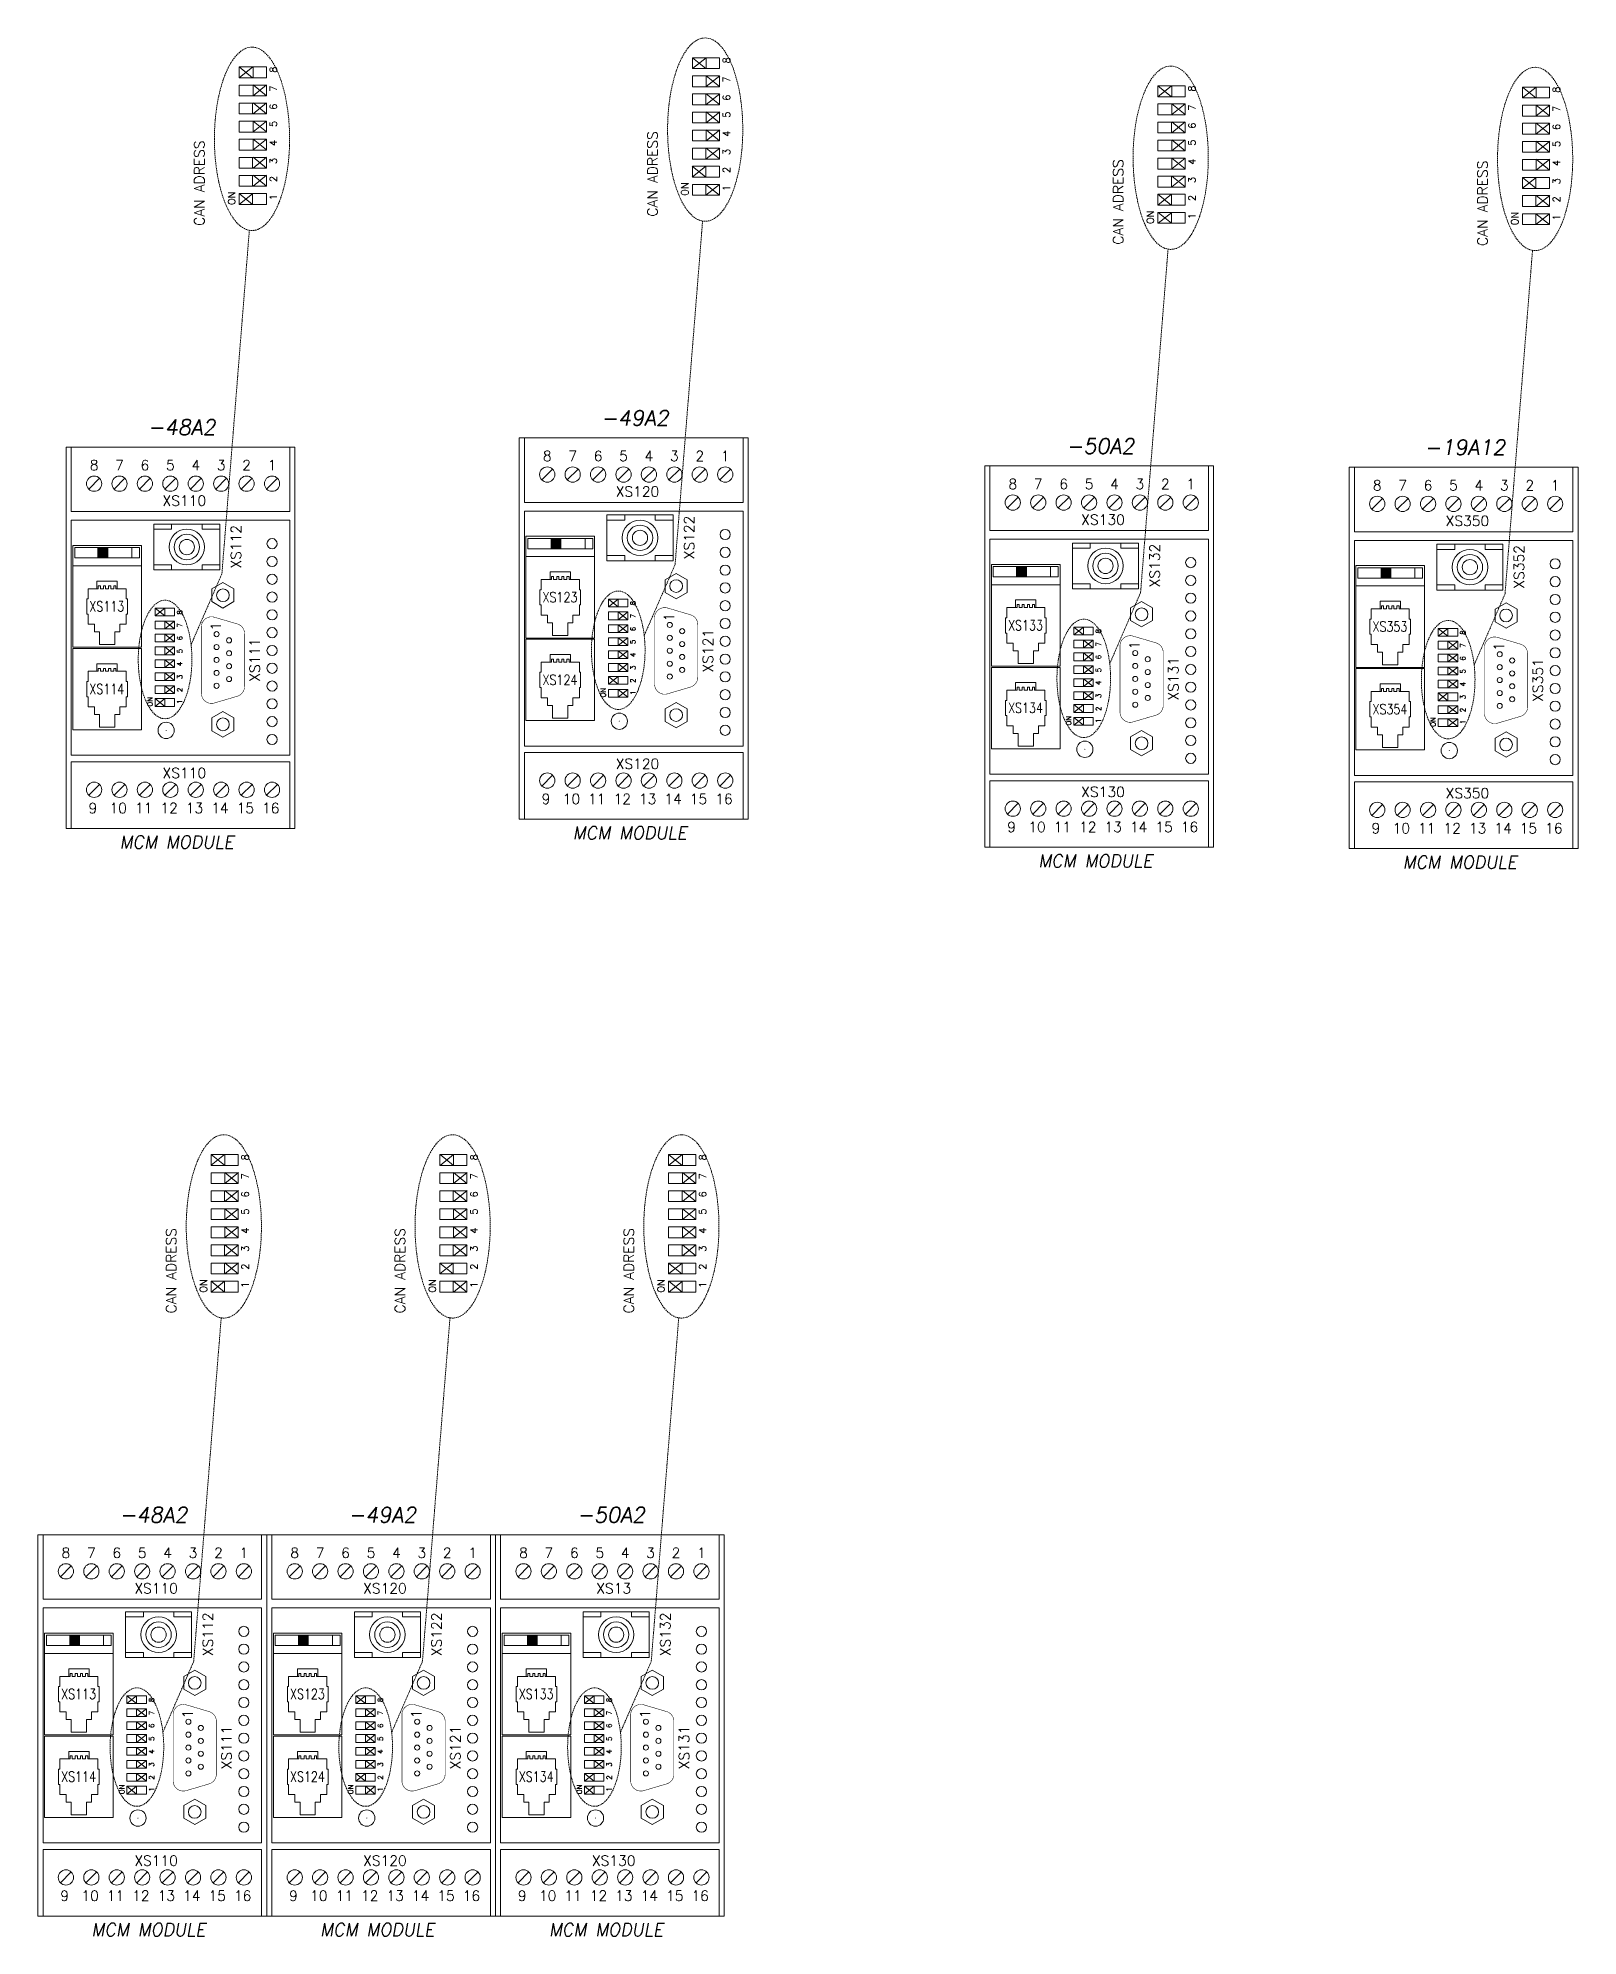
# Model space of a CAD drawing. Extents: x -2993 to 3661, y -4147 to -1441.
# Drawn here: x 1272.5 to 1575.5, y -4146.8 to -3773.5 of the extents above; entities that cross this region are included whole.
import ezdxf
from ezdxf.enums import TextEntityAlignment as Align

# ---------------------------------------------------------------- set-up
doc = ezdxf.new("R2010")
doc.units = 0
doc.header["$LTSCALE"] = 0.1
doc.header["$MEASUREMENT"] = 0
doc.linetypes.add('DASHED', pattern=[19.05, 12.7, -6.35])
doc.layers.get('0').update_dxf_attribs({"linetype": 'CONTINUOUS'})
doc.styles.get("Standard").update_dxf_attribs({"font": 'simplex.shx'})

msp = doc.modelspace()

# ---------------------------------------------------------------- texts
at = {"linetype": 'Continuous', "lineweight": 13}
for s, height, p in [('8', 1.4, (1408.68, -3778.51)), ('8', 1.4, (1319.54, -3780.31)), ('7', 1.4, (1408.68, -3782.26)), ('7', 1.4, (1319.54, -3784.07)), ('6', 1.4, (1408.68, -3785.82)), ('8', 1.4, (1500.25, -3784.03)), ('8', 1.4, (1571.93, -3784.28)), ('6', 1.4, (1319.54, -3787.62)), ('5', 1.4, (1408.68, -3789.18)), ('7', 1.4, (1500.25, -3787.78)), ('7', 1.4, (1571.93, -3788.03)), ('5', 1.4, (1319.54, -3790.98)), ('4', 1.4, (1408.68, -3792.93)), ('6', 1.4, (1500.25, -3791.34)), ('6', 1.4, (1571.93, -3791.59)), ('4', 1.4, (1319.54, -3794.74)), ('3', 1.4, (1408.68, -3796.49)), ('5', 1.4, (1500.25, -3794.7)), ('5', 1.4, (1571.93, -3794.95)), ('3', 1.4, (1319.54, -3798.29)), ('2', 1.4, (1408.68, -3800.04)), ('4', 1.4, (1500.25, -3798.45)), ('4', 1.4, (1571.93, -3798.7)), ('ON', 1.4, (1311.34, -3806.35)), ('2', 1.4, (1319.54, -3801.85)), ('ON', 1.4, (1400.48, -3804.54)), ('1', 1.4, (1408.68, -3803.6)), ('3', 1.4, (1500.25, -3802.01)), ('3', 1.4, (1571.93, -3802.26)), ('1', 1.4, (1319.54, -3805.4)), ('ON', 1.4, (1492.04, -3810.07)), ('2', 1.4, (1500.25, -3805.56)), ('2', 1.4, (1571.93, -3805.81)), ('1', 1.4, (1500.25, -3809.12)), ('ON', 1.4, (1563.73, -3810.32)), ('1', 1.4, (1571.93, -3809.37)), ('8', 1, (1390.07, -3885.08)), ('8', 1, (1300.93, -3886.89)), ('7', 1, (1300.93, -3889.43)), ('7', 1, (1390.07, -3887.62)), ('6', 1, (1390.07, -3890.16)), ('8', 1, (1481.64, -3890.61)), ('6', 1, (1300.93, -3891.97)), ('5', 1, (1390.07, -3892.7)), ('7', 1, (1481.64, -3893.15)), ('8', 1, (1553.32, -3890.86)), ('7', 1, (1553.32, -3893.4)), ('5', 1, (1300.93, -3894.51)), ('4', 1, (1300.93, -3897.05)), ('4', 1, (1390.07, -3895.24)), ('3', 1, (1390.07, -3897.78)), ('6', 1, (1481.64, -3895.69)), ('6', 1, (1553.32, -3895.94)), ('3', 1, (1300.93, -3899.59)), ('2', 1, (1390.07, -3900.32)), ('5', 1, (1481.64, -3898.23)), ('4', 1, (1481.64, -3900.77)), ('5', 1, (1553.32, -3898.48)), ('4', 1, (1553.32, -3901.02)), ('ON', 1, (1295.07, -3904.99)), ('2', 1, (1300.93, -3902.13)), ('1', 1, (1300.93, -3904.48)), ('ON', 1, (1384.21, -3903.19)), ('1', 1, (1390.07, -3902.67)), ('3', 1, (1481.64, -3903.31)), ('3', 1, (1553.32, -3903.56)), ('ON', 1, (1475.78, -3908.71)), ('2', 1, (1481.64, -3905.85)), ('1', 1, (1481.64, -3908.2)), ('ON', 1, (1547.46, -3908.96)), ('2', 1, (1553.32, -3906.1)), ('1', 1, (1553.32, -3908.44)), ('8', 1.4, (1314, -3994.23)), ('8', 1.4, (1359, -3994.23)), ('8', 1.4, (1404, -3994.23)), ('7', 1.4, (1314, -3997.98)), ('7', 1.4, (1359, -3997.98)), ('7', 1.4, (1404, -3997.98)), ('6', 1.4, (1314, -4001.54)), ('6', 1.4, (1359, -4001.54)), ('6', 1.4, (1404, -4001.54)), ('5', 1.4, (1314, -4004.9)), ('5', 1.4, (1359, -4004.9)), ('5', 1.4, (1404, -4004.9)), ('4', 1.4, (1314, -4008.65)), ('4', 1.4, (1359, -4008.65)), ('4', 1.4, (1404, -4008.65)), ('3', 1.4, (1314, -4012.21)), ('3', 1.4, (1359, -4012.21)), ('3', 1.4, (1404, -4012.21)), ('2', 1.4, (1314, -4015.76)), ('2', 1.4, (1359, -4015.76)), ('2', 1.4, (1404, -4015.76)), ('ON', 1.4, (1305.79, -4020.26)), ('1', 1.4, (1314, -4019.32)), ('ON', 1.4, (1350.79, -4020.26)), ('1', 1.4, (1359, -4019.32)), ('ON', 1.4, (1395.79, -4020.26)), ('1', 1.4, (1404, -4019.32)), ('8', 1, (1295.39, -4100.8)), ('7', 1, (1295.39, -4103.34)), ('8', 1, (1340.39, -4100.8)), ('7', 1, (1340.39, -4103.34)), ('8', 1, (1385.39, -4100.8)), ('7', 1, (1385.39, -4103.34)), ('6', 1, (1295.39, -4105.88)), ('6', 1, (1340.39, -4105.88)), ('6', 1, (1385.39, -4105.88)), ('5', 1, (1295.39, -4108.42)), ('5', 1, (1340.39, -4108.42)), ('5', 1, (1385.39, -4108.42)), ('4', 1, (1295.39, -4110.96)), ('3', 1, (1295.39, -4113.5)), ('4', 1, (1340.39, -4110.96)), ('3', 1, (1340.39, -4113.5)), ('4', 1, (1385.39, -4110.96)), ('3', 1, (1385.39, -4113.5)), ('ON', 1, (1289.53, -4118.91)), ('2', 1, (1295.39, -4116.04)), ('ON', 1, (1334.53, -4118.91)), ('2', 1, (1340.39, -4116.04)), ('ON', 1, (1379.53, -4118.91)), ('2', 1, (1385.39, -4116.04)), ('1', 1, (1295.39, -4118.39)), ('1', 1, (1340.39, -4118.39)), ('1', 1, (1385.39, -4118.39))]:
    msp.add_text(s, height=height, rotation=90, dxfattribs=at).set_placement(p)
at = {"lineweight": 13}
for p in [(1394.43, -3808.63), (1305.29, -3810.44), (1486, -3814.15), (1557.69, -3814.4), (1299.75, -4024.35), (1344.75, -4024.35), (1389.75, -4024.35)]:
    msp.add_text('CAN ADRESS', height=2, rotation=90, dxfattribs=at).set_placement(p)
at = {"lineweight": 13, "oblique": 10}
for s, height, p in [('-48A2', 3, (1300.81, -3851.54)), ('-49A2', 3, (1389.96, -3849.73)), ('-50A2', 3, (1481.52, -3855.25)), ('-19A12', 3, (1553.21, -3855.5)), ('MCM MODULE', 2.5, (1299.83, -3932.88)), ('MCM MODULE', 2.5, (1388.97, -3931.08)), ('MCM MODULE', 2.5, (1480.54, -3936.6)), ('MCM MODULE', 2.5, (1552.22, -3936.85)), ('-48A2', 3, (1295.27, -4065.45)), ('-49A2', 3, (1340.27, -4065.45)), ('-50A2', 3, (1385.27, -4065.45)), ('MCM MODULE', 2.5, (1294.29, -4146.79)), ('MCM MODULE', 2.5, (1339.29, -4146.79)), ('MCM MODULE', 2.5, (1384.29, -4146.79))]:
    msp.add_text(s, height=height, dxfattribs=at).set_placement(p, align=Align.CENTER)
at = {"lineweight": 13}
for s, p in [('8', (1372.72, -3856.7)), ('7', (1377.72, -3856.7)), ('6', (1382.72, -3856.7)), ('5', (1387.72, -3856.7)), ('4', (1392.72, -3856.7)), ('3', (1397.72, -3856.7)), ('2', (1402.72, -3856.7)), ('1', (1407.72, -3856.7)), ('8', (1283.58, -3858.5)), ('7', (1288.58, -3858.5)), ('6', (1293.58, -3858.5)), ('5', (1298.58, -3858.5)), ('4', (1303.58, -3858.5)), ('3', (1308.58, -3858.5)), ('2', (1313.58, -3858.5)), ('1', (1318.58, -3858.5)), ('XS110', (1301.33, -3865.5)), ('XS120', (1390.47, -3863.7)), ('8', (1464.29, -3862.22)), ('7', (1469.29, -3862.22)), ('6', (1474.29, -3862.22)), ('5', (1479.29, -3862.22)), ('4', (1484.29, -3862.22)), ('3', (1489.29, -3862.22)), ('2', (1494.29, -3862.22)), ('1', (1499.29, -3862.22)), ('8', (1535.97, -3862.47)), ('7', (1540.97, -3862.47)), ('6', (1545.97, -3862.47)), ('5', (1550.97, -3862.47)), ('4', (1555.97, -3862.47)), ('3', (1560.97, -3862.47)), ('2', (1565.97, -3862.47)), ('1', (1570.97, -3862.47)), ('XS130', (1482.04, -3869.22)), ('XS350', (1553.72, -3869.47)), ('XS120', (1390.47, -3917.24)), ('XS110', (1301.33, -3919.05)), ('XS130', (1482.04, -3922.77)), ('XS350', (1553.72, -3923.02)), ('8', (1278.04, -4072.42)), ('7', (1283.04, -4072.42)), ('6', (1288.04, -4072.42)), ('5', (1293.04, -4072.42)), ('4', (1298.04, -4072.42)), ('3', (1303.04, -4072.42)), ('2', (1308.04, -4072.42)), ('1', (1313.04, -4072.42)), ('8', (1323.04, -4072.42)), ('7', (1328.04, -4072.42)), ('6', (1333.04, -4072.42)), ('5', (1338.04, -4072.42)), ('4', (1343.04, -4072.42)), ('3', (1348.04, -4072.42)), ('2', (1353.04, -4072.42)), ('1', (1358.04, -4072.42)), ('8', (1368.04, -4072.42)), ('7', (1373.04, -4072.42)), ('6', (1378.04, -4072.42)), ('5', (1383.04, -4072.42)), ('4', (1388.04, -4072.42)), ('3', (1393.04, -4072.42)), ('2', (1398.04, -4072.42)), ('1', (1403.04, -4072.42)), ('XS110', (1295.79, -4079.42)), ('XS120', (1340.79, -4079.42)), ('XS13', (1385.79, -4079.42)), ('XS110', (1295.79, -4132.96)), ('XS120', (1340.79, -4132.96)), ('XS130', (1385.79, -4132.96))]:
    msp.add_text(s, height=2, dxfattribs=at).set_placement(p, align=Align.CENTER)
for s, p in [('XS112', (1311.48, -3873.55)), ('XS122', (1400.62, -3871.74)), ('XS132', (1492.19, -3877.26)), ('XS352', (1563.87, -3877.51)), ('XS111', (1315.18, -3895.81)), ('XS121', (1404.32, -3894)), ('XS131', (1495.88, -3899.52)), ('XS351', (1567.57, -3899.77)), ('XS112', (1305.94, -4087.46)), ('XS122', (1350.94, -4087.46)), ('XS132', (1395.94, -4087.46)), ('XS111', (1309.63, -4109.72)), ('XS121', (1354.63, -4109.72)), ('XS131', (1399.63, -4109.72))]:
    msp.add_text(s, height=2, rotation=90, dxfattribs=at).set_placement(p, align=Align.MIDDLE_CENTER)
at = {"lineweight": 13, "width": 0.8}
for s, p in [('XS113', (1286.08, -3885.28)), ('XS123', (1375.22, -3883.48)), ('XS133', (1466.79, -3889)), ('XS353', (1538.47, -3889.25)), ('XS114', (1286.08, -3901.53)), ('XS124', (1375.22, -3899.73)), ('XS134', (1466.79, -3905.25)), ('XS354', (1538.47, -3905.5)), ('XS113', (1280.54, -4099.19)), ('XS123', (1325.54, -4099.19)), ('XS133', (1370.54, -4099.19)), ('XS114', (1280.54, -4115.44)), ('XS124', (1325.54, -4115.44)), ('XS134', (1370.54, -4115.44))]:
    msp.add_text(s, height=2, dxfattribs=at).set_placement(p, align=Align.MIDDLE_CENTER)
at = {"lineweight": 13}
for p in [(1308.51, -3889.2), (1397.66, -3887.39), (1489.22, -3892.92), (1560.91, -3893.17), (1302.97, -4103.11), (1347.97, -4103.11), (1392.97, -4103.11)]:
    msp.add_text('1', height=2, rotation=90, dxfattribs=at).set_placement(p, align=Align.CENTER)
at = {"lineweight": 13, "text_generation_flag": 6}
for s, p in [('9', (1372.47, -3924.15)), ('10', (1377.47, -3924.15)), ('11', (1382.47, -3924.15)), ('12', (1387.47, -3924.15)), ('13', (1392.47, -3924.15)), ('14', (1397.47, -3924.15)), ('15', (1402.47, -3924.15)), ('16', (1407.47, -3924.15)), ('9', (1283.33, -3925.95)), ('10', (1288.33, -3925.95)), ('11', (1293.33, -3925.95)), ('12', (1298.33, -3925.95)), ('13', (1303.33, -3925.95)), ('14', (1308.33, -3925.95)), ('15', (1313.33, -3925.95)), ('16', (1318.33, -3925.95)), ('9', (1464.04, -3929.67)), ('10', (1469.04, -3929.67)), ('11', (1474.04, -3929.67)), ('12', (1479.04, -3929.67)), ('13', (1484.04, -3929.67)), ('14', (1489.04, -3929.67)), ('15', (1494.04, -3929.67)), ('16', (1499.04, -3929.67)), ('9', (1535.72, -3929.92)), ('10', (1540.72, -3929.92)), ('11', (1545.72, -3929.92)), ('12', (1550.72, -3929.92)), ('13', (1555.72, -3929.92)), ('14', (1560.72, -3929.92)), ('15', (1565.72, -3929.92)), ('16', (1570.72, -3929.92)), ('9', (1277.79, -4139.87)), ('10', (1282.79, -4139.87)), ('11', (1287.79, -4139.87)), ('12', (1292.79, -4139.87)), ('13', (1297.79, -4139.87)), ('14', (1302.79, -4139.87)), ('15', (1307.79, -4139.87)), ('16', (1312.79, -4139.87)), ('9', (1322.79, -4139.87)), ('10', (1327.79, -4139.87)), ('11', (1332.79, -4139.87)), ('12', (1337.79, -4139.87)), ('13', (1342.79, -4139.87)), ('14', (1347.79, -4139.87)), ('15', (1352.79, -4139.87)), ('16', (1357.79, -4139.87)), ('9', (1367.79, -4139.87)), ('10', (1372.79, -4139.87)), ('11', (1377.79, -4139.87)), ('12', (1382.79, -4139.87)), ('13', (1387.79, -4139.87)), ('14', (1392.79, -4139.87)), ('15', (1397.79, -4139.87)), ('16', (1402.79, -4139.87))]:
    msp.add_text(s, height=2, rotation=180, dxfattribs=at).set_placement(p, align=Align.CENTER)

# ---------------------------------------------------------------- hatches: boundary and pattern name
at = {"lineweight": 13}
h = msp.add_hatch(dxfattribs=at)
h.set_pattern_fill('ANSI37', color=256, angle=180, style=0)
h.set_pattern_definition([(225, (2557.61405, -1605.87153), (0.0883883476, -0.0883883476), []), (315, (2557.61405, -1605.87153), (0.0883883476, 0.0883883476), [])])
h.paths.add_polyline_path([(1284.34, -3875.76), (1286.25, -3875.76), (1286.25, -3873.73), (1284.34, -3873.73)])
h = msp.add_hatch(dxfattribs=at)
h.set_pattern_fill('ANSI37', color=256, angle=180, style=0)
h.set_pattern_definition([(225, (2646.75741, -1604.06563), (0.0883883476, -0.0883883476), []), (315, (2646.75741, -1604.06563), (0.0883883476, 0.0883883476), [])])
h.paths.add_polyline_path([(1373.49, -3873.95), (1375.39, -3873.95), (1375.39, -3871.93), (1373.49, -3871.93)])
h = msp.add_hatch(dxfattribs=at)
h.set_pattern_fill('ANSI37', color=256, angle=180, style=0)
h.set_pattern_definition([(225, (2738.3218, -1609.58883), (0.0883883476, -0.0883883476), []), (315, (2738.3218, -1609.58883), (0.0883883476, 0.0883883476), [])])
h.paths.add_polyline_path([(1465.05, -3879.47), (1466.96, -3879.47), (1466.96, -3877.45), (1465.05, -3877.45)])
h = msp.add_hatch(dxfattribs=at)
h.set_pattern_fill('ANSI37', color=256, angle=180, style=0)
h.set_pattern_definition([(225, (2810.0087, -1609.83733), (0.0883883476, -0.0883883476), []), (315, (2810.0087, -1609.83733), (0.0883883476, 0.0883883476), [])])
h.paths.add_polyline_path([(1536.74, -3879.72), (1538.64, -3879.72), (1538.64, -3877.7), (1536.74, -3877.7)])
h = msp.add_hatch(dxfattribs=at)
h.set_pattern_fill('ANSI37', color=256, angle=180, style=0)
h.set_pattern_definition([(225, (2552.07175, -1819.78506), (0.0883883476, -0.0883883476), []), (315, (2552.07175, -1819.78506), (0.0883883476, 0.0883883476), [])])
h.paths.add_polyline_path([(1278.8, -4089.67), (1280.71, -4089.67), (1280.71, -4087.65), (1278.8, -4087.65)])
h = msp.add_hatch(dxfattribs=at)
h.set_pattern_fill('ANSI37', color=256, angle=180, style=0)
h.set_pattern_definition([(225, (2597.07175, -1819.78506), (0.0883883476, -0.0883883476), []), (315, (2597.07175, -1819.78506), (0.0883883476, 0.0883883476), [])])
h.paths.add_polyline_path([(1323.8, -4089.67), (1325.71, -4089.67), (1325.71, -4087.65), (1323.8, -4087.65)])
h = msp.add_hatch(dxfattribs=at)
h.set_pattern_fill('ANSI37', color=256, angle=180, style=0)
h.set_pattern_definition([(225, (2642.07175, -1819.78506), (0.0883883476, -0.0883883476), []), (315, (2642.07175, -1819.78506), (0.0883883476, 0.0883883476), [])])
h.paths.add_polyline_path([(1368.8, -4089.67), (1370.71, -4089.67), (1370.71, -4087.65), (1368.8, -4087.65)])

# ---------------------------------------------------------------- linework, layer by layer
at = {"linetype": 'Continuous', "lineweight": 13}
for p, q in [((1401.28, -3777.38), (1401.28, -3779.52)), ((1406.61, -3777.38), (1401.28, -3777.38)), ((1403.98, -3779.52), (1403.98, -3777.38)), ((1406.61, -3779.52), (1406.61, -3777.38)), ((1406.61, -3779.52), (1406.61, -3777.38)), ((1312.13, -3779.19), (1312.13, -3781.32)), ((1317.47, -3779.19), (1312.13, -3779.19)), ((1312.13, -3781.32), (1317.47, -3781.32)), ((1314.84, -3781.32), (1314.84, -3779.19)), ((1317.47, -3781.32), (1317.47, -3779.19)), ((1401.28, -3779.52), (1406.61, -3779.52)), ((1401.28, -3779.52), (1406.61, -3779.52)), ((1406.61, -3780.94), (1401.28, -3780.94)), ((1401.28, -3780.94), (1401.28, -3783.07)), ((1406.61, -3780.94), (1401.28, -3780.94)), ((1403.98, -3783.07), (1403.98, -3780.94)), ((1406.61, -3783.07), (1406.61, -3780.94)), ((1406.61, -3783.07), (1406.61, -3780.94)), ((1317.47, -3782.75), (1312.13, -3782.75)), ((1312.13, -3782.75), (1312.13, -3784.88)), ((1312.13, -3784.88), (1317.47, -3784.88)), ((1314.84, -3784.88), (1314.84, -3782.75)), ((1317.47, -3784.88), (1317.47, -3782.75)), ((1401.28, -3783.07), (1406.61, -3783.07)), ((1401.28, -3783.07), (1406.61, -3783.07)), ((1401.28, -3786.63), (1401.28, -3784.5)), ((1401.28, -3784.5), (1406.61, -3784.5)), ((1401.28, -3784.5), (1406.61, -3784.5)), ((1403.91, -3786.63), (1403.91, -3784.5)), ((1406.61, -3784.5), (1406.61, -3786.63)), ((1406.61, -3784.5), (1406.61, -3786.63)), ((1492.84, -3782.91), (1492.84, -3785.04)), ((1498.18, -3782.91), (1492.84, -3782.91)), ((1492.84, -3785.04), (1498.18, -3785.04)), ((1492.84, -3785.04), (1498.18, -3785.04)), ((1495.54, -3785.04), (1495.54, -3782.91)), ((1498.18, -3785.04), (1498.18, -3782.91)), ((1498.18, -3785.04), (1498.18, -3782.91)), ((1564.53, -3783.16), (1564.53, -3785.29)), ((1569.86, -3783.16), (1564.53, -3783.16)), ((1564.53, -3785.29), (1569.86, -3785.29)), ((1564.53, -3785.29), (1569.86, -3785.29)), ((1567.23, -3785.29), (1567.23, -3783.16)), ((1569.86, -3785.29), (1569.86, -3783.16)), ((1569.86, -3785.29), (1569.86, -3783.16)), ((1312.13, -3788.44), (1312.13, -3786.3)), ((1312.13, -3786.3), (1317.47, -3786.3)), ((1317.47, -3788.44), (1312.13, -3788.44)), ((1314.77, -3788.44), (1314.77, -3786.3)), ((1317.47, -3786.3), (1317.47, -3788.44)), ((1406.61, -3786.63), (1401.28, -3786.63)), ((1406.61, -3786.63), (1401.28, -3786.63)), ((1401.28, -3788.05), (1401.28, -3790.19)), ((1406.61, -3788.05), (1401.28, -3788.05)), ((1406.61, -3788.05), (1401.28, -3788.05)), ((1403.98, -3790.19), (1403.98, -3788.05)), ((1406.61, -3790.19), (1406.61, -3788.05)), ((1406.61, -3790.19), (1406.61, -3788.05)), ((1498.18, -3786.46), (1492.84, -3786.46)), ((1492.84, -3786.46), (1492.84, -3788.6)), ((1498.18, -3786.46), (1492.84, -3786.46)), ((1492.84, -3788.6), (1498.18, -3788.6)), ((1492.84, -3788.6), (1498.18, -3788.6)), ((1495.54, -3788.6), (1495.54, -3786.46)), ((1498.18, -3788.6), (1498.18, -3786.46)), ((1498.18, -3788.6), (1498.18, -3786.46)), ((1569.86, -3786.71), (1564.53, -3786.71)), ((1564.53, -3786.71), (1564.53, -3788.85)), ((1569.86, -3786.71), (1564.53, -3786.71)), ((1564.53, -3788.85), (1569.86, -3788.85)), ((1564.53, -3788.85), (1569.86, -3788.85)), ((1567.23, -3788.85), (1567.23, -3786.71)), ((1569.86, -3788.85), (1569.86, -3786.71)), ((1569.86, -3788.85), (1569.86, -3786.71)), ((1312.13, -3789.86), (1312.13, -3791.99)), ((1317.47, -3789.86), (1312.13, -3789.86)), ((1312.13, -3791.99), (1317.47, -3791.99)), ((1314.84, -3791.99), (1314.84, -3789.86)), ((1317.47, -3791.99), (1317.47, -3789.86)), ((1401.28, -3790.19), (1406.61, -3790.19)), ((1401.28, -3790.19), (1406.61, -3790.19)), ((1406.61, -3791.61), (1401.28, -3791.61)), ((1401.28, -3791.61), (1401.28, -3793.74)), ((1406.61, -3791.61), (1401.28, -3791.61)), ((1403.98, -3793.74), (1403.98, -3791.61)), ((1406.61, -3793.74), (1406.61, -3791.61)), ((1406.61, -3793.74), (1406.61, -3791.61)), ((1492.84, -3792.15), (1492.84, -3790.02)), ((1492.84, -3790.02), (1498.18, -3790.02)), ((1492.84, -3790.02), (1498.18, -3790.02)), ((1498.18, -3792.15), (1492.84, -3792.15)), ((1498.18, -3792.15), (1492.84, -3792.15)), ((1495.48, -3792.15), (1495.48, -3790.02)), ((1498.18, -3790.02), (1498.18, -3792.15)), ((1498.18, -3790.02), (1498.18, -3792.15)), ((1564.53, -3792.4), (1564.53, -3790.27)), ((1564.53, -3790.27), (1569.86, -3790.27)), ((1564.53, -3790.27), (1569.86, -3790.27)), ((1569.86, -3792.4), (1564.53, -3792.4)), ((1569.86, -3792.4), (1564.53, -3792.4)), ((1567.16, -3792.4), (1567.16, -3790.27)), ((1569.86, -3790.27), (1569.86, -3792.4)), ((1569.86, -3790.27), (1569.86, -3792.4)), ((1317.47, -3793.41), (1312.13, -3793.41)), ((1312.13, -3793.41), (1312.13, -3795.55)), ((1312.13, -3795.55), (1317.47, -3795.55)), ((1314.84, -3795.55), (1314.84, -3793.41)), ((1317.47, -3795.55), (1317.47, -3793.41)), ((1401.28, -3793.74), (1406.61, -3793.74)), ((1401.28, -3793.74), (1406.61, -3793.74)), ((1401.28, -3797.3), (1401.28, -3795.16)), ((1401.28, -3795.16), (1406.61, -3795.16)), ((1401.28, -3795.16), (1406.61, -3795.16)), ((1403.91, -3797.3), (1403.91, -3795.16)), ((1406.61, -3795.16), (1406.61, -3797.3)), ((1406.61, -3795.16), (1406.61, -3797.3)), ((1492.84, -3793.58), (1492.84, -3795.71)), ((1498.18, -3793.58), (1492.84, -3793.58)), ((1498.18, -3793.58), (1492.84, -3793.58)), ((1492.84, -3795.71), (1498.18, -3795.71)), ((1492.84, -3795.71), (1498.18, -3795.71)), ((1495.54, -3795.71), (1495.54, -3793.58)), ((1498.18, -3795.71), (1498.18, -3793.58)), ((1498.18, -3795.71), (1498.18, -3793.58)), ((1564.53, -3793.82), (1564.53, -3795.96)), ((1569.86, -3793.82), (1564.53, -3793.82)), ((1569.86, -3793.82), (1564.53, -3793.82)), ((1564.53, -3795.96), (1569.86, -3795.96)), ((1564.53, -3795.96), (1569.86, -3795.96)), ((1567.23, -3795.96), (1567.23, -3793.82)), ((1569.86, -3795.96), (1569.86, -3793.82)), ((1569.86, -3795.96), (1569.86, -3793.82)), ((1312.13, -3799.1), (1312.13, -3796.97)), ((1312.13, -3796.97), (1317.47, -3796.97)), ((1317.47, -3799.1), (1312.13, -3799.1)), ((1314.77, -3799.1), (1314.77, -3796.97)), ((1317.47, -3796.97), (1317.47, -3799.1)), ((1406.61, -3797.3), (1401.28, -3797.3)), ((1406.61, -3797.3), (1401.28, -3797.3)), ((1401.28, -3798.72), (1406.61, -3798.72)), ((1401.28, -3800.85), (1401.28, -3798.72)), ((1401.28, -3798.72), (1406.61, -3798.72)), ((1403.91, -3800.85), (1403.91, -3798.72)), ((1406.61, -3798.72), (1406.61, -3800.85)), ((1406.61, -3798.72), (1406.61, -3800.85)), ((1498.18, -3797.13), (1492.84, -3797.13)), ((1492.84, -3797.13), (1492.84, -3799.26)), ((1498.18, -3797.13), (1492.84, -3797.13)), ((1492.84, -3799.26), (1498.18, -3799.26)), ((1492.84, -3799.26), (1498.18, -3799.26)), ((1495.54, -3799.26), (1495.54, -3797.13)), ((1498.18, -3799.26), (1498.18, -3797.13)), ((1498.18, -3799.26), (1498.18, -3797.13)), ((1569.86, -3797.38), (1564.53, -3797.38)), ((1564.53, -3797.38), (1564.53, -3799.51)), ((1569.86, -3797.38), (1564.53, -3797.38)), ((1564.53, -3799.51), (1569.86, -3799.51)), ((1564.53, -3799.51), (1569.86, -3799.51)), ((1567.23, -3799.51), (1567.23, -3797.38)), ((1569.86, -3799.51), (1569.86, -3797.38)), ((1569.86, -3799.51), (1569.86, -3797.38)), ((1312.13, -3800.53), (1317.47, -3800.53)), ((1312.13, -3802.66), (1312.13, -3800.53)), ((1317.47, -3802.66), (1312.13, -3802.66)), ((1314.77, -3802.66), (1314.77, -3800.53)), ((1317.47, -3800.53), (1317.47, -3802.66)), ((1406.61, -3800.85), (1401.28, -3800.85)), ((1406.61, -3800.85), (1401.28, -3800.85)), ((1401.28, -3802.28), (1406.61, -3802.28)), ((1401.28, -3804.41), (1401.28, -3802.28)), ((1401.28, -3802.28), (1406.61, -3802.28)), ((1403.91, -3804.41), (1403.91, -3802.28)), ((1406.61, -3802.28), (1406.61, -3804.41)), ((1406.61, -3802.28), (1406.61, -3804.41)), ((1492.84, -3802.82), (1492.84, -3800.69)), ((1492.84, -3800.69), (1498.18, -3800.69)), ((1492.84, -3800.69), (1498.18, -3800.69)), ((1498.18, -3802.82), (1492.84, -3802.82)), ((1498.18, -3802.82), (1492.84, -3802.82)), ((1495.48, -3802.82), (1495.48, -3800.69)), ((1498.18, -3800.69), (1498.18, -3802.82)), ((1498.18, -3800.69), (1498.18, -3802.82)), ((1564.53, -3803.07), (1564.53, -3800.94)), ((1564.53, -3800.94), (1569.86, -3800.94)), ((1564.53, -3800.94), (1569.86, -3800.94)), ((1569.86, -3803.07), (1564.53, -3803.07)), ((1569.86, -3803.07), (1564.53, -3803.07)), ((1567.16, -3803.07), (1567.16, -3800.94)), ((1569.86, -3800.94), (1569.86, -3803.07)), ((1569.86, -3800.94), (1569.86, -3803.07)), ((1312.13, -3804.08), (1317.47, -3804.08)), ((1312.13, -3806.22), (1312.13, -3804.08)), ((1317.47, -3806.22), (1312.13, -3806.22)), ((1314.77, -3806.22), (1314.77, -3804.08)), ((1317.47, -3804.08), (1317.47, -3806.22)), ((1406.61, -3804.41), (1401.28, -3804.41)), ((1406.61, -3804.41), (1401.28, -3804.41)), ((1492.84, -3804.24), (1498.18, -3804.24)), ((1492.84, -3806.38), (1492.84, -3804.24)), ((1492.84, -3804.24), (1498.18, -3804.24)), ((1498.18, -3806.38), (1492.84, -3806.38)), ((1498.18, -3806.38), (1492.84, -3806.38)), ((1495.48, -3806.38), (1495.48, -3804.24)), ((1498.18, -3804.24), (1498.18, -3806.38)), ((1498.18, -3804.24), (1498.18, -3806.38)), ((1564.53, -3804.49), (1569.86, -3804.49)), ((1564.53, -3806.63), (1564.53, -3804.49)), ((1564.53, -3804.49), (1569.86, -3804.49)), ((1569.86, -3806.63), (1564.53, -3806.63)), ((1569.86, -3806.63), (1564.53, -3806.63)), ((1567.16, -3806.63), (1567.16, -3804.49)), ((1569.86, -3804.49), (1569.86, -3806.63)), ((1569.86, -3804.49), (1569.86, -3806.63)), ((1492.84, -3807.8), (1498.18, -3807.8)), ((1492.84, -3809.93), (1492.84, -3807.8)), ((1492.84, -3807.8), (1498.18, -3807.8)), ((1498.18, -3809.93), (1492.84, -3809.93)), ((1498.18, -3809.93), (1492.84, -3809.93)), ((1495.48, -3809.93), (1495.48, -3807.8)), ((1498.18, -3807.8), (1498.18, -3809.93)), ((1498.18, -3807.8), (1498.18, -3809.93)), ((1564.53, -3808.05), (1569.86, -3808.05)), ((1564.53, -3810.18), (1564.53, -3808.05)), ((1564.53, -3808.05), (1569.86, -3808.05)), ((1569.86, -3810.18), (1564.53, -3810.18)), ((1569.86, -3810.18), (1564.53, -3810.18)), ((1567.16, -3810.18), (1567.16, -3808.05)), ((1569.86, -3808.05), (1569.86, -3810.18)), ((1569.86, -3808.05), (1569.86, -3810.18)), ((1292.51, -3873.73), (1279.76, -3873.73)), ((1279.76, -3875.76), (1279.76, -3873.73)), ((1284.34, -3873.73), (1284.34, -3875.76)), ((1286.25, -3873.73), (1286.25, -3875.76)), ((1291.01, -3875.76), (1291.01, -3873.73)), ((1292.51, -3875.76), (1292.51, -3873.73)), ((1381.65, -3871.93), (1368.9, -3871.93)), ((1368.9, -3873.95), (1368.9, -3871.93)), ((1368.9, -3873.95), (1381.65, -3873.95)), ((1373.49, -3871.93), (1373.49, -3873.95)), ((1375.39, -3871.93), (1375.39, -3873.95)), ((1380.15, -3873.95), (1380.15, -3871.93)), ((1381.65, -3873.95), (1381.65, -3871.93)), ((1279.76, -3875.76), (1292.51, -3875.76)), ((1473.21, -3877.45), (1460.46, -3877.45)), ((1460.46, -3879.47), (1460.46, -3877.45)), ((1465.05, -3877.45), (1465.05, -3879.47)), ((1466.96, -3877.45), (1466.96, -3879.47)), ((1471.71, -3879.47), (1471.71, -3877.45)), ((1473.21, -3879.47), (1473.21, -3877.45)), ((1544.9, -3877.7), (1532.15, -3877.7)), ((1532.15, -3879.72), (1532.15, -3877.7)), ((1536.74, -3877.7), (1536.74, -3879.72)), ((1538.64, -3877.7), (1538.64, -3879.72)), ((1543.4, -3879.72), (1543.4, -3877.7)), ((1544.9, -3879.72), (1544.9, -3877.7)), ((1284.41, -3881.22), (1284.81, -3881.22)), ((1284.41, -3881.8), (1284.41, -3881.22)), ((1284.81, -3881.22), (1284.81, -3881.8)), ((1284.81, -3881.8), (1285.42, -3881.8)), ((1285.42, -3881.22), (1285.83, -3881.22)), ((1285.42, -3881.8), (1285.42, -3881.22)), ((1285.83, -3881.22), (1285.83, -3881.8)), ((1285.83, -3881.8), (1286.44, -3881.8)), ((1286.44, -3881.8), (1286.44, -3881.22)), ((1286.44, -3881.22), (1286.85, -3881.22)), ((1286.85, -3881.22), (1286.85, -3881.8)), ((1286.85, -3881.8), (1287.46, -3881.8)), ((1287.46, -3881.22), (1287.86, -3881.22)), ((1287.46, -3881.8), (1287.46, -3881.22)), ((1287.86, -3881.22), (1287.86, -3881.8)), ((1373.55, -3879.41), (1373.96, -3879.41)), ((1373.55, -3880), (1373.55, -3879.41)), ((1373.96, -3879.41), (1373.96, -3880)), ((1373.96, -3880), (1374.57, -3880)), ((1374.57, -3879.41), (1374.97, -3879.41)), ((1374.57, -3880), (1374.57, -3879.41)), ((1374.97, -3879.41), (1374.97, -3880)), ((1374.97, -3880), (1375.58, -3880)), ((1375.58, -3880), (1375.58, -3879.41)), ((1375.58, -3879.41), (1375.99, -3879.41)), ((1375.99, -3879.41), (1375.99, -3880)), ((1375.99, -3880), (1376.6, -3880)), ((1376.6, -3879.41), (1377.01, -3879.41)), ((1376.6, -3880), (1376.6, -3879.41)), ((1377.01, -3879.41), (1377.01, -3880)), ((1460.46, -3879.47), (1473.21, -3879.47)), ((1532.15, -3879.72), (1544.9, -3879.72)), ((1299.4, -3885.64), (1295.59, -3885.64)), ((1295.59, -3885.64), (1295.59, -3887.17)), ((1297.5, -3885.64), (1297.5, -3887.17)), ((1299.4, -3887.17), (1299.4, -3885.64)), ((1388.55, -3883.84), (1384.74, -3883.84)), ((1384.74, -3883.84), (1384.74, -3885.36)), ((1384.74, -3885.36), (1388.55, -3885.36)), ((1386.64, -3883.84), (1386.64, -3885.36)), ((1388.55, -3885.36), (1388.55, -3883.84)), ((1465.12, -3884.94), (1465.52, -3884.94)), ((1465.12, -3885.52), (1465.12, -3884.94)), ((1465.52, -3884.94), (1465.52, -3885.52)), ((1465.52, -3885.52), (1466.13, -3885.52)), ((1466.13, -3884.94), (1466.54, -3884.94)), ((1466.13, -3885.52), (1466.13, -3884.94)), ((1466.54, -3884.94), (1466.54, -3885.52)), ((1466.54, -3885.52), (1467.15, -3885.52)), ((1467.15, -3885.52), (1467.15, -3884.94)), ((1467.15, -3884.94), (1467.55, -3884.94)), ((1467.55, -3884.94), (1467.55, -3885.52)), ((1467.55, -3885.52), (1468.16, -3885.52)), ((1468.16, -3884.94), (1468.57, -3884.94)), ((1468.16, -3885.52), (1468.16, -3884.94)), ((1468.57, -3884.94), (1468.57, -3885.52)), ((1536.8, -3885.18), (1537.21, -3885.18)), ((1536.8, -3885.77), (1536.8, -3885.18)), ((1537.21, -3885.18), (1537.21, -3885.77)), ((1537.21, -3885.77), (1537.82, -3885.77)), ((1537.82, -3885.18), (1538.23, -3885.18)), ((1537.82, -3885.77), (1537.82, -3885.18)), ((1538.23, -3885.18), (1538.23, -3885.77)), ((1538.23, -3885.77), (1538.83, -3885.77)), ((1538.83, -3885.77), (1538.83, -3885.18)), ((1538.83, -3885.18), (1539.24, -3885.18)), ((1539.24, -3885.18), (1539.24, -3885.77)), ((1539.24, -3885.77), (1539.85, -3885.77)), ((1539.85, -3885.18), (1540.26, -3885.18)), ((1539.85, -3885.77), (1539.85, -3885.18)), ((1540.26, -3885.18), (1540.26, -3885.77)), ((1295.59, -3887.17), (1299.4, -3887.17)), ((1299.4, -3888.18), (1295.59, -3888.18)), ((1295.59, -3888.18), (1295.59, -3889.71)), ((1295.59, -3889.71), (1299.4, -3889.71)), ((1297.5, -3888.18), (1297.5, -3889.71)), ((1299.4, -3889.71), (1299.4, -3888.18)), ((1388.55, -3886.38), (1384.74, -3886.38)), ((1384.74, -3886.38), (1384.74, -3887.9)), ((1384.74, -3887.9), (1388.55, -3887.9)), ((1388.55, -3888.92), (1384.74, -3888.92)), ((1384.74, -3888.92), (1384.74, -3890.44)), ((1386.64, -3886.38), (1386.64, -3887.9)), ((1386.64, -3888.92), (1386.64, -3890.44)), ((1388.55, -3887.9), (1388.55, -3886.38)), ((1388.55, -3890.44), (1388.55, -3888.92)), ((1480.11, -3889.36), (1476.3, -3889.36)), ((1476.3, -3889.36), (1476.3, -3890.88)), ((1478.2, -3889.36), (1478.2, -3890.88)), ((1480.11, -3890.88), (1480.11, -3889.36)), ((1551.8, -3889.61), (1547.99, -3889.61)), ((1547.99, -3889.61), (1547.99, -3891.13)), ((1549.89, -3889.61), (1549.89, -3891.13)), ((1551.8, -3891.13), (1551.8, -3889.61)), ((1299.4, -3890.72), (1295.59, -3890.72)), ((1295.59, -3890.72), (1295.59, -3892.25)), ((1295.59, -3892.25), (1299.4, -3892.25)), ((1299.4, -3893.26), (1295.59, -3893.26)), ((1295.59, -3893.26), (1295.59, -3894.79)), ((1297.5, -3890.72), (1297.5, -3892.25)), ((1297.5, -3893.26), (1297.5, -3894.79)), ((1299.4, -3892.25), (1299.4, -3890.72)), ((1299.4, -3894.79), (1299.4, -3893.26)), ((1384.74, -3890.44), (1388.55, -3890.44)), ((1388.55, -3891.46), (1384.74, -3891.46)), ((1384.74, -3891.46), (1384.74, -3892.98)), ((1384.74, -3892.98), (1388.55, -3892.98)), ((1386.64, -3891.46), (1386.64, -3892.98)), ((1388.55, -3892.98), (1388.55, -3891.46)), ((1476.3, -3890.88), (1480.11, -3890.88)), ((1480.11, -3891.9), (1476.3, -3891.9)), ((1476.3, -3891.9), (1476.3, -3893.42)), ((1476.3, -3893.42), (1480.11, -3893.42)), ((1478.2, -3891.9), (1478.2, -3893.42)), ((1480.11, -3893.42), (1480.11, -3891.9)), ((1547.99, -3891.13), (1551.8, -3891.13)), ((1551.8, -3892.15), (1547.99, -3892.15)), ((1547.99, -3892.15), (1547.99, -3893.67)), ((1549.89, -3892.15), (1549.89, -3893.67)), ((1551.8, -3893.67), (1551.8, -3892.15)), ((1295.59, -3894.79), (1299.4, -3894.79)), ((1299.4, -3895.8), (1295.59, -3895.8)), ((1295.59, -3895.8), (1295.59, -3897.33)), ((1295.59, -3897.33), (1299.4, -3897.33)), ((1297.5, -3895.8), (1297.5, -3897.33)), ((1299.4, -3897.33), (1299.4, -3895.8)), ((1373.55, -3896.25), (1373.55, -3895.66)), ((1373.55, -3895.66), (1373.96, -3895.66)), ((1373.96, -3895.66), (1373.96, -3896.25)), ((1373.96, -3896.25), (1374.57, -3896.25)), ((1374.57, -3895.66), (1374.97, -3895.66)), ((1374.57, -3896.25), (1374.57, -3895.66)), ((1374.97, -3895.66), (1374.97, -3896.25)), ((1374.97, -3896.25), (1375.58, -3896.25)), ((1375.58, -3896.25), (1375.58, -3895.66)), ((1375.58, -3895.66), (1375.99, -3895.66)), ((1375.99, -3895.66), (1375.99, -3896.25)), ((1375.99, -3896.25), (1376.6, -3896.25)), ((1376.6, -3896.25), (1376.6, -3895.66)), ((1376.6, -3895.66), (1377.01, -3895.66)), ((1377.01, -3895.66), (1377.01, -3896.25)), ((1388.55, -3894), (1384.74, -3894)), ((1384.74, -3894), (1384.74, -3895.52)), ((1384.74, -3895.52), (1388.55, -3895.52)), ((1388.55, -3896.54), (1384.74, -3896.54)), ((1384.74, -3896.54), (1384.74, -3898.06)), ((1386.64, -3894), (1386.64, -3895.52)), ((1386.64, -3896.54), (1386.64, -3898.06)), ((1388.55, -3895.52), (1388.55, -3894)), ((1388.55, -3898.06), (1388.55, -3896.54)), ((1480.11, -3894.44), (1476.3, -3894.44)), ((1476.3, -3894.44), (1476.3, -3895.96)), ((1476.3, -3895.96), (1480.11, -3895.96)), ((1480.11, -3896.98), (1476.3, -3896.98)), ((1476.3, -3896.98), (1476.3, -3898.5)), ((1478.2, -3894.44), (1478.2, -3895.96)), ((1478.2, -3896.98), (1478.2, -3898.5)), ((1480.11, -3895.96), (1480.11, -3894.44)), ((1480.11, -3898.5), (1480.11, -3896.98)), ((1547.99, -3893.67), (1551.8, -3893.67)), ((1551.8, -3894.69), (1547.99, -3894.69)), ((1547.99, -3894.69), (1547.99, -3896.21)), ((1547.99, -3896.21), (1551.8, -3896.21)), ((1551.8, -3897.23), (1547.99, -3897.23)), ((1547.99, -3897.23), (1547.99, -3898.75)), ((1549.89, -3894.69), (1549.89, -3896.21)), ((1549.89, -3897.23), (1549.89, -3898.75)), ((1551.8, -3896.21), (1551.8, -3894.69)), ((1551.8, -3898.75), (1551.8, -3897.23)), ((1284.41, -3898.05), (1284.41, -3897.47)), ((1284.41, -3897.47), (1284.81, -3897.47)), ((1284.81, -3897.47), (1284.81, -3898.05)), ((1284.81, -3898.05), (1285.42, -3898.05)), ((1285.42, -3897.47), (1285.83, -3897.47)), ((1285.42, -3898.05), (1285.42, -3897.47)), ((1285.83, -3897.47), (1285.83, -3898.05)), ((1285.83, -3898.05), (1286.44, -3898.05)), ((1286.44, -3898.05), (1286.44, -3897.47)), ((1286.44, -3897.47), (1286.85, -3897.47)), ((1286.85, -3897.47), (1286.85, -3898.05)), ((1286.85, -3898.05), (1287.46, -3898.05)), ((1287.46, -3898.05), (1287.46, -3897.47)), ((1287.46, -3897.47), (1287.86, -3897.47)), ((1287.86, -3897.47), (1287.86, -3898.05)), ((1299.4, -3898.34), (1295.59, -3898.34)), ((1295.59, -3898.34), (1295.59, -3899.87)), ((1295.59, -3899.87), (1299.4, -3899.87)), ((1295.59, -3900.88), (1299.4, -3900.88)), ((1295.59, -3902.41), (1295.59, -3900.88)), ((1297.5, -3898.34), (1297.5, -3899.87)), ((1297.5, -3900.88), (1297.5, -3902.41)), ((1299.4, -3899.87), (1299.4, -3898.34)), ((1299.4, -3900.88), (1299.4, -3902.41)), ((1384.74, -3898.06), (1388.55, -3898.06)), ((1384.74, -3899.08), (1388.55, -3899.08)), ((1384.74, -3900.6), (1384.74, -3899.08)), ((1388.55, -3900.6), (1384.74, -3900.6)), ((1386.64, -3899.08), (1386.64, -3900.6)), ((1388.55, -3899.08), (1388.55, -3900.6)), ((1476.3, -3898.5), (1480.11, -3898.5)), ((1480.11, -3899.52), (1476.3, -3899.52)), ((1476.3, -3899.52), (1476.3, -3901.04)), ((1476.3, -3901.04), (1480.11, -3901.04)), ((1478.2, -3899.52), (1478.2, -3901.04)), ((1480.11, -3901.04), (1480.11, -3899.52)), ((1547.99, -3898.75), (1551.8, -3898.75)), ((1551.8, -3899.77), (1547.99, -3899.77)), ((1547.99, -3899.77), (1547.99, -3901.29)), ((1549.89, -3899.77), (1549.89, -3901.29)), ((1551.8, -3901.29), (1551.8, -3899.77)), ((1299.4, -3902.41), (1295.59, -3902.41)), ((1295.59, -3903.42), (1299.4, -3903.42)), ((1295.59, -3904.95), (1295.59, -3903.42)), ((1297.5, -3903.42), (1297.5, -3904.95)), ((1299.4, -3903.42), (1299.4, -3904.95)), ((1384.74, -3901.62), (1388.55, -3901.62)), ((1384.74, -3903.14), (1384.74, -3901.62)), ((1388.55, -3903.14), (1384.74, -3903.14)), ((1386.64, -3901.62), (1386.64, -3903.14)), ((1388.55, -3901.62), (1388.55, -3903.14)), ((1465.12, -3901.77), (1465.12, -3901.19)), ((1465.12, -3901.19), (1465.52, -3901.19)), ((1465.52, -3901.19), (1465.52, -3901.77)), ((1465.52, -3901.77), (1466.13, -3901.77)), ((1466.13, -3901.19), (1466.54, -3901.19)), ((1466.13, -3901.77), (1466.13, -3901.19)), ((1466.54, -3901.19), (1466.54, -3901.77)), ((1466.54, -3901.77), (1467.15, -3901.77)), ((1467.15, -3901.77), (1467.15, -3901.19)), ((1467.15, -3901.19), (1467.55, -3901.19)), ((1467.55, -3901.19), (1467.55, -3901.77)), ((1467.55, -3901.77), (1468.16, -3901.77)), ((1468.16, -3901.77), (1468.16, -3901.19)), ((1468.16, -3901.19), (1468.57, -3901.19)), ((1468.57, -3901.19), (1468.57, -3901.77)), ((1480.11, -3902.06), (1476.3, -3902.06)), ((1476.3, -3902.06), (1476.3, -3903.58)), ((1476.3, -3903.58), (1480.11, -3903.58)), ((1476.3, -3904.6), (1480.11, -3904.6)), ((1476.3, -3906.12), (1476.3, -3904.6)), ((1478.2, -3902.06), (1478.2, -3903.58)), ((1478.2, -3904.6), (1478.2, -3906.12)), ((1480.11, -3903.58), (1480.11, -3902.06)), ((1480.11, -3904.6), (1480.11, -3906.12)), ((1536.8, -3902.02), (1536.8, -3901.43)), ((1536.8, -3901.43), (1537.21, -3901.43)), ((1537.21, -3901.43), (1537.21, -3902.02)), ((1537.21, -3902.02), (1537.82, -3902.02)), ((1537.82, -3901.43), (1538.23, -3901.43)), ((1537.82, -3902.02), (1537.82, -3901.43)), ((1538.23, -3901.43), (1538.23, -3902.02)), ((1538.23, -3902.02), (1538.83, -3902.02)), ((1538.83, -3902.02), (1538.83, -3901.43)), ((1538.83, -3901.43), (1539.24, -3901.43)), ((1539.24, -3901.43), (1539.24, -3902.02)), ((1539.24, -3902.02), (1539.85, -3902.02)), ((1539.85, -3902.02), (1539.85, -3901.43)), ((1539.85, -3901.43), (1540.26, -3901.43)), ((1540.26, -3901.43), (1540.26, -3902.02)), ((1547.99, -3901.29), (1551.8, -3901.29)), ((1551.8, -3902.31), (1547.99, -3902.31)), ((1547.99, -3902.31), (1547.99, -3903.83)), ((1547.99, -3903.83), (1551.8, -3903.83)), ((1549.89, -3902.31), (1549.89, -3903.83)), ((1551.8, -3903.83), (1551.8, -3902.31)), ((1299.4, -3904.95), (1295.59, -3904.95)), ((1480.11, -3906.12), (1476.3, -3906.12)), ((1476.3, -3907.14), (1480.11, -3907.14)), ((1476.3, -3908.66), (1476.3, -3907.14)), ((1478.2, -3907.14), (1478.2, -3908.66)), ((1480.11, -3907.14), (1480.11, -3908.66)), ((1547.99, -3904.85), (1551.8, -3904.85)), ((1547.99, -3906.37), (1547.99, -3904.85)), ((1551.8, -3906.37), (1547.99, -3906.37)), ((1547.99, -3907.39), (1551.8, -3907.39)), ((1547.99, -3908.91), (1547.99, -3907.39)), ((1549.89, -3904.85), (1549.89, -3906.37)), ((1549.89, -3907.39), (1549.89, -3908.91)), ((1551.8, -3904.85), (1551.8, -3906.37)), ((1551.8, -3907.39), (1551.8, -3908.91)), ((1480.11, -3908.66), (1476.3, -3908.66)), ((1551.8, -3908.91), (1547.99, -3908.91)), ((1306.59, -3993.1), (1306.59, -3995.24)), ((1311.93, -3993.1), (1306.59, -3993.1)), ((1309.29, -3995.24), (1309.29, -3993.1)), ((1311.93, -3995.24), (1311.93, -3993.1)), ((1351.59, -3993.1), (1351.59, -3995.24)), ((1356.93, -3993.1), (1351.59, -3993.1)), ((1354.29, -3995.24), (1354.29, -3993.1)), ((1356.93, -3995.24), (1356.93, -3993.1)), ((1356.93, -3995.24), (1356.93, -3993.1)), ((1396.59, -3993.1), (1396.59, -3995.24)), ((1401.93, -3993.1), (1396.59, -3993.1)), ((1399.29, -3995.24), (1399.29, -3993.1)), ((1401.93, -3995.24), (1401.93, -3993.1)), ((1401.93, -3995.24), (1401.93, -3993.1)), ((1306.59, -3995.24), (1311.93, -3995.24)), ((1311.93, -3996.66), (1306.59, -3996.66)), ((1306.59, -3996.66), (1306.59, -3998.79)), ((1309.29, -3998.79), (1309.29, -3996.66)), ((1311.93, -3998.79), (1311.93, -3996.66)), ((1351.59, -3995.24), (1356.93, -3995.24)), ((1351.59, -3995.24), (1356.93, -3995.24)), ((1356.93, -3996.66), (1351.59, -3996.66)), ((1351.59, -3996.66), (1351.59, -3998.79)), ((1356.93, -3996.66), (1351.59, -3996.66)), ((1354.29, -3998.79), (1354.29, -3996.66)), ((1356.93, -3998.79), (1356.93, -3996.66)), ((1356.93, -3998.79), (1356.93, -3996.66)), ((1396.59, -3995.24), (1401.93, -3995.24)), ((1396.59, -3995.24), (1401.93, -3995.24)), ((1401.93, -3996.66), (1396.59, -3996.66)), ((1396.59, -3996.66), (1396.59, -3998.79)), ((1401.93, -3996.66), (1396.59, -3996.66)), ((1399.29, -3998.79), (1399.29, -3996.66)), ((1401.93, -3998.79), (1401.93, -3996.66)), ((1401.93, -3998.79), (1401.93, -3996.66)), ((1306.59, -3998.79), (1311.93, -3998.79)), ((1306.59, -4002.35), (1306.59, -4000.22)), ((1306.59, -4000.22), (1311.93, -4000.22)), ((1309.23, -4002.35), (1309.23, -4000.22)), ((1311.93, -4000.22), (1311.93, -4002.35)), ((1351.59, -3998.79), (1356.93, -3998.79)), ((1351.59, -3998.79), (1356.93, -3998.79)), ((1351.59, -4002.35), (1351.59, -4000.22)), ((1351.59, -4000.22), (1356.93, -4000.22)), ((1351.59, -4000.22), (1356.93, -4000.22)), ((1354.23, -4002.35), (1354.23, -4000.22)), ((1356.93, -4000.22), (1356.93, -4002.35)), ((1356.93, -4000.22), (1356.93, -4002.35)), ((1396.59, -3998.79), (1401.93, -3998.79)), ((1396.59, -3998.79), (1401.93, -3998.79)), ((1396.59, -4002.35), (1396.59, -4000.22)), ((1396.59, -4000.22), (1401.93, -4000.22)), ((1396.59, -4000.22), (1401.93, -4000.22)), ((1399.23, -4002.35), (1399.23, -4000.22)), ((1401.93, -4000.22), (1401.93, -4002.35)), ((1401.93, -4000.22), (1401.93, -4002.35)), ((1311.93, -4002.35), (1306.59, -4002.35)), ((1306.59, -4003.77), (1306.59, -4005.9)), ((1311.93, -4003.77), (1306.59, -4003.77)), ((1309.29, -4005.9), (1309.29, -4003.77)), ((1311.93, -4005.9), (1311.93, -4003.77)), ((1356.93, -4002.35), (1351.59, -4002.35)), ((1356.93, -4002.35), (1351.59, -4002.35)), ((1351.59, -4003.77), (1351.59, -4005.9)), ((1356.93, -4003.77), (1351.59, -4003.77)), ((1356.93, -4003.77), (1351.59, -4003.77)), ((1354.29, -4005.9), (1354.29, -4003.77)), ((1356.93, -4005.9), (1356.93, -4003.77)), ((1356.93, -4005.9), (1356.93, -4003.77)), ((1401.93, -4002.35), (1396.59, -4002.35)), ((1401.93, -4002.35), (1396.59, -4002.35)), ((1396.59, -4003.77), (1396.59, -4005.9)), ((1401.93, -4003.77), (1396.59, -4003.77)), ((1401.93, -4003.77), (1396.59, -4003.77)), ((1399.29, -4005.9), (1399.29, -4003.77)), ((1401.93, -4005.9), (1401.93, -4003.77)), ((1401.93, -4005.9), (1401.93, -4003.77)), ((1306.59, -4005.9), (1311.93, -4005.9)), ((1311.93, -4007.33), (1306.59, -4007.33)), ((1306.59, -4007.33), (1306.59, -4009.46)), ((1309.29, -4009.46), (1309.29, -4007.33)), ((1311.93, -4009.46), (1311.93, -4007.33)), ((1351.59, -4005.9), (1356.93, -4005.9)), ((1351.59, -4005.9), (1356.93, -4005.9)), ((1356.93, -4007.33), (1351.59, -4007.33)), ((1351.59, -4007.33), (1351.59, -4009.46)), ((1356.93, -4007.33), (1351.59, -4007.33)), ((1354.29, -4009.46), (1354.29, -4007.33)), ((1356.93, -4009.46), (1356.93, -4007.33)), ((1356.93, -4009.46), (1356.93, -4007.33)), ((1396.59, -4005.9), (1401.93, -4005.9)), ((1396.59, -4005.9), (1401.93, -4005.9)), ((1401.93, -4007.33), (1396.59, -4007.33)), ((1396.59, -4007.33), (1396.59, -4009.46)), ((1401.93, -4007.33), (1396.59, -4007.33)), ((1399.29, -4009.46), (1399.29, -4007.33)), ((1401.93, -4009.46), (1401.93, -4007.33)), ((1401.93, -4009.46), (1401.93, -4007.33)), ((1306.59, -4009.46), (1311.93, -4009.46)), ((1306.59, -4013.02), (1306.59, -4010.88)), ((1306.59, -4010.88), (1311.93, -4010.88)), ((1311.93, -4013.02), (1306.59, -4013.02)), ((1309.23, -4013.02), (1309.23, -4010.88)), ((1311.93, -4010.88), (1311.93, -4013.02)), ((1351.59, -4009.46), (1356.93, -4009.46)), ((1351.59, -4009.46), (1356.93, -4009.46)), ((1351.59, -4013.02), (1351.59, -4010.88)), ((1351.59, -4010.88), (1356.93, -4010.88)), ((1351.59, -4010.88), (1356.93, -4010.88)), ((1356.93, -4013.02), (1351.59, -4013.02)), ((1356.93, -4013.02), (1351.59, -4013.02)), ((1354.23, -4013.02), (1354.23, -4010.88)), ((1356.93, -4010.88), (1356.93, -4013.02)), ((1356.93, -4010.88), (1356.93, -4013.02)), ((1396.59, -4009.46), (1401.93, -4009.46)), ((1396.59, -4009.46), (1401.93, -4009.46)), ((1396.59, -4013.02), (1396.59, -4010.88)), ((1396.59, -4010.88), (1401.93, -4010.88)), ((1396.59, -4010.88), (1401.93, -4010.88)), ((1401.93, -4013.02), (1396.59, -4013.02)), ((1401.93, -4013.02), (1396.59, -4013.02)), ((1399.23, -4013.02), (1399.23, -4010.88)), ((1401.93, -4010.88), (1401.93, -4013.02)), ((1401.93, -4010.88), (1401.93, -4013.02)), ((1306.59, -4014.44), (1311.93, -4014.44)), ((1306.59, -4016.57), (1306.59, -4014.44)), ((1311.93, -4016.57), (1306.59, -4016.57)), ((1309.23, -4016.57), (1309.23, -4014.44)), ((1311.93, -4014.44), (1311.93, -4016.57)), ((1351.59, -4014.44), (1356.93, -4014.44)), ((1351.59, -4016.57), (1351.59, -4014.44)), ((1351.59, -4014.44), (1356.93, -4014.44)), ((1356.93, -4016.57), (1351.59, -4016.57)), ((1356.93, -4016.57), (1351.59, -4016.57)), ((1354.23, -4016.57), (1354.23, -4014.44)), ((1356.93, -4014.44), (1356.93, -4016.57)), ((1356.93, -4014.44), (1356.93, -4016.57)), ((1396.59, -4014.44), (1401.93, -4014.44)), ((1396.59, -4016.57), (1396.59, -4014.44)), ((1396.59, -4014.44), (1401.93, -4014.44)), ((1401.93, -4016.57), (1396.59, -4016.57)), ((1401.93, -4016.57), (1396.59, -4016.57)), ((1399.23, -4016.57), (1399.23, -4014.44)), ((1401.93, -4014.44), (1401.93, -4016.57)), ((1401.93, -4014.44), (1401.93, -4016.57)), ((1306.59, -4018), (1311.93, -4018)), ((1306.59, -4020.13), (1306.59, -4018)), ((1311.93, -4020.13), (1306.59, -4020.13)), ((1309.23, -4020.13), (1309.23, -4018)), ((1311.93, -4018), (1311.93, -4020.13)), ((1351.59, -4018), (1356.93, -4018)), ((1351.59, -4020.13), (1351.59, -4018)), ((1351.59, -4018), (1356.93, -4018)), ((1356.93, -4020.13), (1351.59, -4020.13)), ((1356.93, -4020.13), (1351.59, -4020.13)), ((1354.23, -4020.13), (1354.23, -4018)), ((1356.93, -4018), (1356.93, -4020.13)), ((1356.93, -4018), (1356.93, -4020.13)), ((1396.59, -4018), (1401.93, -4018)), ((1396.59, -4020.13), (1396.59, -4018)), ((1396.59, -4018), (1401.93, -4018)), ((1401.93, -4020.13), (1396.59, -4020.13)), ((1401.93, -4020.13), (1396.59, -4020.13)), ((1399.23, -4020.13), (1399.23, -4018)), ((1401.93, -4018), (1401.93, -4020.13)), ((1401.93, -4018), (1401.93, -4020.13)), ((1286.96, -4087.65), (1274.21, -4087.65)), ((1274.21, -4089.67), (1274.21, -4087.65)), ((1278.8, -4087.65), (1278.8, -4089.67)), ((1280.71, -4087.65), (1280.71, -4089.67)), ((1285.46, -4089.67), (1285.46, -4087.65)), ((1286.96, -4089.67), (1286.96, -4087.65)), ((1331.96, -4087.65), (1319.21, -4087.65)), ((1319.21, -4089.67), (1319.21, -4087.65)), ((1323.8, -4087.65), (1323.8, -4089.67)), ((1325.71, -4087.65), (1325.71, -4089.67)), ((1330.46, -4089.67), (1330.46, -4087.65)), ((1331.96, -4089.67), (1331.96, -4087.65)), ((1376.96, -4087.65), (1364.21, -4087.65)), ((1364.21, -4089.67), (1364.21, -4087.65)), ((1368.8, -4087.65), (1368.8, -4089.67)), ((1370.71, -4087.65), (1370.71, -4089.67)), ((1375.46, -4089.67), (1375.46, -4087.65)), ((1376.96, -4089.67), (1376.96, -4087.65)), ((1274.21, -4089.67), (1286.96, -4089.67)), ((1319.21, -4089.67), (1331.96, -4089.67)), ((1364.21, -4089.67), (1376.96, -4089.67)), ((1278.87, -4095.13), (1279.27, -4095.13)), ((1278.87, -4095.72), (1278.87, -4095.13)), ((1279.27, -4095.13), (1279.27, -4095.72)), ((1279.88, -4095.13), (1280.29, -4095.13)), ((1279.88, -4095.72), (1279.88, -4095.13)), ((1280.29, -4095.13), (1280.29, -4095.72)), ((1280.9, -4095.72), (1280.9, -4095.13)), ((1280.9, -4095.13), (1281.3, -4095.13)), ((1281.3, -4095.13), (1281.3, -4095.72)), ((1281.91, -4095.13), (1282.32, -4095.13)), ((1281.91, -4095.72), (1281.91, -4095.13)), ((1282.32, -4095.13), (1282.32, -4095.72)), ((1323.87, -4095.13), (1324.27, -4095.13)), ((1323.87, -4095.72), (1323.87, -4095.13)), ((1324.27, -4095.13), (1324.27, -4095.72)), ((1324.88, -4095.13), (1325.29, -4095.13)), ((1324.88, -4095.72), (1324.88, -4095.13)), ((1325.29, -4095.13), (1325.29, -4095.72)), ((1325.9, -4095.72), (1325.9, -4095.13)), ((1325.9, -4095.13), (1326.3, -4095.13)), ((1326.3, -4095.13), (1326.3, -4095.72)), ((1326.91, -4095.13), (1327.32, -4095.13)), ((1326.91, -4095.72), (1326.91, -4095.13)), ((1327.32, -4095.13), (1327.32, -4095.72)), ((1368.87, -4095.13), (1369.27, -4095.13)), ((1368.87, -4095.72), (1368.87, -4095.13)), ((1369.27, -4095.13), (1369.27, -4095.72)), ((1369.88, -4095.13), (1370.29, -4095.13)), ((1369.88, -4095.72), (1369.88, -4095.13)), ((1370.29, -4095.13), (1370.29, -4095.72)), ((1370.9, -4095.72), (1370.9, -4095.13)), ((1370.9, -4095.13), (1371.3, -4095.13)), ((1371.3, -4095.13), (1371.3, -4095.72)), ((1371.91, -4095.13), (1372.32, -4095.13)), ((1371.91, -4095.72), (1371.91, -4095.13)), ((1372.32, -4095.13), (1372.32, -4095.72)), ((1279.27, -4095.72), (1279.88, -4095.72)), ((1280.29, -4095.72), (1280.9, -4095.72)), ((1281.3, -4095.72), (1281.91, -4095.72)), ((1324.27, -4095.72), (1324.88, -4095.72)), ((1325.29, -4095.72), (1325.9, -4095.72)), ((1326.3, -4095.72), (1326.91, -4095.72)), ((1369.27, -4095.72), (1369.88, -4095.72)), ((1370.29, -4095.72), (1370.9, -4095.72)), ((1371.3, -4095.72), (1371.91, -4095.72)), ((1293.86, -4099.56), (1290.05, -4099.56)), ((1290.05, -4099.56), (1290.05, -4101.08)), ((1290.05, -4101.08), (1293.86, -4101.08)), ((1293.86, -4102.1), (1290.05, -4102.1)), ((1290.05, -4102.1), (1290.05, -4103.62)), ((1291.95, -4099.56), (1291.95, -4101.08)), ((1291.95, -4102.1), (1291.95, -4103.62)), ((1293.86, -4101.08), (1293.86, -4099.56)), ((1293.86, -4103.62), (1293.86, -4102.1)), ((1338.86, -4099.56), (1335.05, -4099.56)), ((1335.05, -4099.56), (1335.05, -4101.08)), ((1335.05, -4101.08), (1338.86, -4101.08)), ((1338.86, -4102.1), (1335.05, -4102.1)), ((1335.05, -4102.1), (1335.05, -4103.62)), ((1336.95, -4099.56), (1336.95, -4101.08)), ((1336.95, -4102.1), (1336.95, -4103.62)), ((1338.86, -4101.08), (1338.86, -4099.56)), ((1338.86, -4103.62), (1338.86, -4102.1)), ((1383.86, -4099.56), (1380.05, -4099.56)), ((1380.05, -4099.56), (1380.05, -4101.08)), ((1380.05, -4101.08), (1383.86, -4101.08)), ((1383.86, -4102.1), (1380.05, -4102.1)), ((1380.05, -4102.1), (1380.05, -4103.62)), ((1381.95, -4099.56), (1381.95, -4101.08)), ((1381.95, -4102.1), (1381.95, -4103.62)), ((1383.86, -4101.08), (1383.86, -4099.56)), ((1383.86, -4103.62), (1383.86, -4102.1)), ((1290.05, -4103.62), (1293.86, -4103.62)), ((1293.86, -4104.64), (1290.05, -4104.64)), ((1290.05, -4104.64), (1290.05, -4106.16)), ((1290.05, -4106.16), (1293.86, -4106.16)), ((1291.95, -4104.64), (1291.95, -4106.16)), ((1293.86, -4106.16), (1293.86, -4104.64)), ((1335.05, -4103.62), (1338.86, -4103.62)), ((1338.86, -4104.64), (1335.05, -4104.64)), ((1335.05, -4104.64), (1335.05, -4106.16)), ((1335.05, -4106.16), (1338.86, -4106.16)), ((1336.95, -4104.64), (1336.95, -4106.16)), ((1338.86, -4106.16), (1338.86, -4104.64)), ((1380.05, -4103.62), (1383.86, -4103.62)), ((1383.86, -4104.64), (1380.05, -4104.64)), ((1380.05, -4104.64), (1380.05, -4106.16)), ((1380.05, -4106.16), (1383.86, -4106.16)), ((1381.95, -4104.64), (1381.95, -4106.16)), ((1383.86, -4106.16), (1383.86, -4104.64)), ((1293.86, -4107.18), (1290.05, -4107.18)), ((1290.05, -4107.18), (1290.05, -4108.7)), ((1290.05, -4108.7), (1293.86, -4108.7)), ((1293.86, -4109.72), (1290.05, -4109.72)), ((1290.05, -4109.72), (1290.05, -4111.24)), ((1291.95, -4107.18), (1291.95, -4108.7)), ((1291.95, -4109.72), (1291.95, -4111.24)), ((1293.86, -4108.7), (1293.86, -4107.18)), ((1293.86, -4111.24), (1293.86, -4109.72)), ((1338.86, -4107.18), (1335.05, -4107.18)), ((1335.05, -4107.18), (1335.05, -4108.7)), ((1335.05, -4108.7), (1338.86, -4108.7)), ((1338.86, -4109.72), (1335.05, -4109.72)), ((1335.05, -4109.72), (1335.05, -4111.24)), ((1336.95, -4107.18), (1336.95, -4108.7)), ((1336.95, -4109.72), (1336.95, -4111.24)), ((1338.86, -4108.7), (1338.86, -4107.18)), ((1338.86, -4111.24), (1338.86, -4109.72)), ((1383.86, -4107.18), (1380.05, -4107.18)), ((1380.05, -4107.18), (1380.05, -4108.7)), ((1380.05, -4108.7), (1383.86, -4108.7)), ((1383.86, -4109.72), (1380.05, -4109.72)), ((1380.05, -4109.72), (1380.05, -4111.24)), ((1381.95, -4107.18), (1381.95, -4108.7)), ((1381.95, -4109.72), (1381.95, -4111.24)), ((1383.86, -4108.7), (1383.86, -4107.18)), ((1383.86, -4111.24), (1383.86, -4109.72)), ((1278.87, -4111.97), (1278.87, -4111.38)), ((1278.87, -4111.38), (1279.27, -4111.38)), ((1279.27, -4111.38), (1279.27, -4111.97)), ((1279.27, -4111.97), (1279.88, -4111.97)), ((1279.88, -4111.38), (1280.29, -4111.38)), ((1279.88, -4111.97), (1279.88, -4111.38)), ((1280.29, -4111.38), (1280.29, -4111.97)), ((1280.29, -4111.97), (1280.9, -4111.97)), ((1280.9, -4111.97), (1280.9, -4111.38)), ((1280.9, -4111.38), (1281.3, -4111.38)), ((1281.3, -4111.38), (1281.3, -4111.97)), ((1281.3, -4111.97), (1281.91, -4111.97)), ((1281.91, -4111.97), (1281.91, -4111.38)), ((1281.91, -4111.38), (1282.32, -4111.38)), ((1282.32, -4111.38), (1282.32, -4111.97)), ((1290.05, -4111.24), (1293.86, -4111.24)), ((1293.86, -4112.26), (1290.05, -4112.26)), ((1290.05, -4112.26), (1290.05, -4113.78)), ((1290.05, -4113.78), (1293.86, -4113.78)), ((1291.95, -4112.26), (1291.95, -4113.78)), ((1293.86, -4113.78), (1293.86, -4112.26)), ((1323.87, -4111.97), (1323.87, -4111.38)), ((1323.87, -4111.38), (1324.27, -4111.38)), ((1324.27, -4111.38), (1324.27, -4111.97)), ((1324.27, -4111.97), (1324.88, -4111.97)), ((1324.88, -4111.38), (1325.29, -4111.38)), ((1324.88, -4111.97), (1324.88, -4111.38)), ((1325.29, -4111.38), (1325.29, -4111.97)), ((1325.29, -4111.97), (1325.9, -4111.97)), ((1325.9, -4111.97), (1325.9, -4111.38)), ((1325.9, -4111.38), (1326.3, -4111.38)), ((1326.3, -4111.38), (1326.3, -4111.97)), ((1326.3, -4111.97), (1326.91, -4111.97)), ((1326.91, -4111.97), (1326.91, -4111.38)), ((1326.91, -4111.38), (1327.32, -4111.38)), ((1327.32, -4111.38), (1327.32, -4111.97)), ((1335.05, -4111.24), (1338.86, -4111.24)), ((1338.86, -4112.26), (1335.05, -4112.26)), ((1335.05, -4112.26), (1335.05, -4113.78)), ((1335.05, -4113.78), (1338.86, -4113.78)), ((1336.95, -4112.26), (1336.95, -4113.78)), ((1338.86, -4113.78), (1338.86, -4112.26)), ((1368.87, -4111.97), (1368.87, -4111.38)), ((1368.87, -4111.38), (1369.27, -4111.38)), ((1369.27, -4111.38), (1369.27, -4111.97)), ((1369.27, -4111.97), (1369.88, -4111.97)), ((1369.88, -4111.38), (1370.29, -4111.38)), ((1369.88, -4111.97), (1369.88, -4111.38)), ((1370.29, -4111.38), (1370.29, -4111.97)), ((1370.29, -4111.97), (1370.9, -4111.97)), ((1370.9, -4111.97), (1370.9, -4111.38)), ((1370.9, -4111.38), (1371.3, -4111.38)), ((1371.3, -4111.38), (1371.3, -4111.97)), ((1371.3, -4111.97), (1371.91, -4111.97)), ((1371.91, -4111.97), (1371.91, -4111.38)), ((1371.91, -4111.38), (1372.32, -4111.38)), ((1372.32, -4111.38), (1372.32, -4111.97)), ((1380.05, -4111.24), (1383.86, -4111.24)), ((1383.86, -4112.26), (1380.05, -4112.26)), ((1380.05, -4112.26), (1380.05, -4113.78)), ((1380.05, -4113.78), (1383.86, -4113.78)), ((1381.95, -4112.26), (1381.95, -4113.78)), ((1383.86, -4113.78), (1383.86, -4112.26)), ((1290.05, -4114.8), (1293.86, -4114.8)), ((1290.05, -4116.32), (1290.05, -4114.8)), ((1293.86, -4116.32), (1290.05, -4116.32)), ((1290.05, -4117.34), (1293.86, -4117.34)), ((1290.05, -4118.86), (1290.05, -4117.34)), ((1291.95, -4114.8), (1291.95, -4116.32)), ((1291.95, -4117.34), (1291.95, -4118.86)), ((1293.86, -4114.8), (1293.86, -4116.32)), ((1293.86, -4117.34), (1293.86, -4118.86)), ((1335.05, -4114.8), (1338.86, -4114.8)), ((1335.05, -4116.32), (1335.05, -4114.8)), ((1338.86, -4116.32), (1335.05, -4116.32)), ((1335.05, -4117.34), (1338.86, -4117.34)), ((1335.05, -4118.86), (1335.05, -4117.34)), ((1336.95, -4114.8), (1336.95, -4116.32)), ((1336.95, -4117.34), (1336.95, -4118.86)), ((1338.86, -4114.8), (1338.86, -4116.32)), ((1338.86, -4117.34), (1338.86, -4118.86)), ((1380.05, -4114.8), (1383.86, -4114.8)), ((1380.05, -4116.32), (1380.05, -4114.8)), ((1383.86, -4116.32), (1380.05, -4116.32)), ((1380.05, -4117.34), (1383.86, -4117.34)), ((1380.05, -4118.86), (1380.05, -4117.34)), ((1381.95, -4114.8), (1381.95, -4116.32)), ((1381.95, -4117.34), (1381.95, -4118.86)), ((1383.86, -4114.8), (1383.86, -4116.32)), ((1383.86, -4117.34), (1383.86, -4118.86)), ((1293.86, -4118.86), (1290.05, -4118.86)), ((1338.86, -4118.86), (1335.05, -4118.86)), ((1383.86, -4118.86), (1380.05, -4118.86))]:
    msp.add_line(p, q, dxfattribs=at)
at = {"lineweight": 13}
for p, q in [((1401.31, -3779.52), (1403.98, -3777.38)), ((1401.31, -3777.38), (1403.94, -3779.52)), ((1312.13, -3781.3), (1314.8, -3779.16)), ((1312.13, -3779.16), (1314.77, -3781.3)), ((1403.98, -3783.05), (1406.65, -3780.91)), ((1403.98, -3780.91), (1406.61, -3783.05)), ((1314.84, -3784.85), (1317.5, -3782.72)), ((1314.84, -3782.72), (1317.47, -3784.85)), ((1403.98, -3786.6), (1406.65, -3784.47)), ((1403.98, -3784.47), (1406.61, -3786.6)), ((1492.84, -3785.04), (1495.51, -3782.91)), ((1492.84, -3782.91), (1495.48, -3785.04)), ((1564.56, -3785.29), (1567.23, -3783.16)), ((1564.56, -3783.16), (1567.2, -3785.29)), ((1314.84, -3788.41), (1317.5, -3786.27)), ((1314.84, -3786.27), (1317.47, -3788.41)), ((1403.98, -3790.16), (1406.65, -3788.02)), ((1403.98, -3788.02), (1406.61, -3790.16)), ((1495.54, -3788.57), (1498.21, -3786.44)), ((1495.54, -3786.44), (1498.18, -3788.57)), ((1567.23, -3788.82), (1569.9, -3786.68)), ((1567.23, -3786.68), (1569.86, -3788.82)), ((1314.84, -3791.96), (1317.5, -3789.83)), ((1314.84, -3789.83), (1317.47, -3791.96)), ((1403.98, -3793.71), (1406.65, -3791.58)), ((1403.98, -3791.58), (1406.61, -3793.71)), ((1495.54, -3792.13), (1498.21, -3789.99)), ((1495.54, -3789.99), (1498.18, -3792.13)), ((1567.23, -3792.37), (1569.9, -3790.24)), ((1567.23, -3790.24), (1569.86, -3792.37)), ((1314.84, -3795.52), (1317.5, -3793.39)), ((1314.84, -3793.39), (1317.47, -3795.52)), ((1403.98, -3797.27), (1406.65, -3795.14)), ((1403.98, -3795.14), (1406.61, -3797.27)), ((1495.54, -3795.68), (1498.21, -3793.55)), ((1495.54, -3793.55), (1498.18, -3795.68)), ((1567.23, -3795.93), (1569.9, -3793.8)), ((1567.23, -3793.8), (1569.86, -3795.93)), ((1314.84, -3799.08), (1317.5, -3796.94)), ((1314.84, -3796.94), (1317.47, -3799.08)), ((1401.24, -3800.85), (1403.91, -3798.72)), ((1401.24, -3798.72), (1403.88, -3800.85)), ((1495.54, -3799.24), (1498.21, -3797.1)), ((1495.54, -3797.1), (1498.18, -3799.24)), ((1567.23, -3799.49), (1569.9, -3797.35)), ((1567.23, -3797.35), (1569.86, -3799.49)), ((1314.84, -3802.63), (1317.5, -3800.5)), ((1314.84, -3800.5), (1317.47, -3802.63)), ((1403.94, -3804.41), (1406.61, -3802.28)), ((1403.94, -3802.28), (1406.58, -3804.41)), ((1495.54, -3802.79), (1498.21, -3800.66)), ((1495.54, -3800.66), (1498.18, -3802.79)), ((1564.56, -3803.04), (1567.23, -3800.91)), ((1564.56, -3800.91), (1567.2, -3803.04)), ((1312.13, -3806.22), (1314.8, -3804.08)), ((1314.8, -3804.08), (1312.13, -3804.08)), ((1312.13, -3804.08), (1314.77, -3806.22)), ((1492.81, -3806.38), (1495.48, -3804.24)), ((1492.81, -3804.24), (1495.44, -3806.38)), ((1567.23, -3806.6), (1569.9, -3804.46)), ((1567.23, -3804.46), (1569.86, -3806.6)), ((1492.88, -3809.93), (1495.54, -3807.8)), ((1492.88, -3807.8), (1495.51, -3809.93)), ((1567.2, -3810.18), (1569.86, -3808.05)), ((1567.2, -3808.05), (1569.83, -3810.18)), ((1367.22, -3852.15), (1367.22, -3927.15)), ((1367.22, -3852.15), (1367.22, -3927.15)), ((1367.22, -3852.15), (1367.22, -3927.15)), ((1367.22, -3852.15), (1367.22, -3927.15)), ((1367.22, -3852.15), (1367.22, -3927.15)), ((1367.22, -3852.15), (1367.22, -3927.15)), ((1367.22, -3852.15), (1367.22, -3927.15)), ((1367.22, -3852.15), (1367.22, -3927.15)), ((1367.22, -3852.15), (1367.22, -3927.15)), ((1412.22, -3852.15), (1367.22, -3852.15)), ((1412.22, -3852.15), (1367.22, -3852.15)), ((1368.22, -3864.85), (1368.22, -3852.15)), ((1411.22, -3864.85), (1411.22, -3852.15)), ((1412.22, -3852.15), (1412.22, -3927.15)), ((1412.22, -3852.15), (1412.22, -3927.15)), ((1412.22, -3852.15), (1412.22, -3927.15)), ((1412.22, -3852.15), (1412.22, -3927.15)), ((1412.22, -3852.15), (1412.22, -3927.15)), ((1412.22, -3852.15), (1412.22, -3927.15)), ((1412.22, -3852.15), (1412.22, -3927.15)), ((1412.22, -3852.15), (1412.22, -3927.15)), ((1412.22, -3852.15), (1412.22, -3927.15)), ((1278.08, -3853.95), (1278.08, -3928.95)), ((1278.08, -3853.95), (1278.08, -3928.95)), ((1278.08, -3853.95), (1278.08, -3928.95)), ((1323.08, -3853.95), (1278.08, -3853.95)), ((1323.08, -3853.95), (1278.08, -3853.95)), ((1279.08, -3866.65), (1279.08, -3853.95)), ((1322.08, -3866.65), (1322.08, -3853.95)), ((1323.08, -3853.95), (1323.08, -3928.95)), ((1323.08, -3853.95), (1323.08, -3928.95)), ((1323.08, -3853.95), (1323.08, -3928.95)), ((1323.08, -3853.95), (1323.08, -3928.95)), ((1323.08, -3853.95), (1323.08, -3928.95)), ((1323.08, -3853.95), (1323.08, -3928.95)), ((1323.08, -3853.95), (1323.08, -3928.95)), ((1323.08, -3853.95), (1323.08, -3928.95)), ((1323.08, -3853.95), (1323.08, -3928.95)), ((1323.08, -3854.45), (1323.08, -3928.45)), ((1367.22, -3852.65), (1367.22, -3926.65)), ((1412.22, -3852.65), (1412.22, -3926.65)), ((1373.78, -3858.29), (1371.66, -3860.41)), ((1378.78, -3858.29), (1376.66, -3860.41)), ((1383.78, -3858.29), (1381.66, -3860.41)), ((1388.78, -3858.29), (1386.66, -3860.41)), ((1393.78, -3858.29), (1391.66, -3860.41)), ((1398.78, -3858.29), (1396.66, -3860.41)), ((1403.78, -3858.29), (1401.66, -3860.41)), ((1408.78, -3858.29), (1406.66, -3860.41)), ((1458.79, -3857.67), (1458.79, -3932.67)), ((1458.79, -3857.67), (1458.79, -3932.67)), ((1458.79, -3857.67), (1458.79, -3932.67)), ((1458.79, -3857.67), (1458.79, -3932.67)), ((1458.79, -3857.67), (1458.79, -3932.67)), ((1458.79, -3857.67), (1458.79, -3932.67)), ((1458.79, -3857.67), (1458.79, -3932.67)), ((1458.79, -3857.67), (1458.79, -3932.67)), ((1458.79, -3857.67), (1458.79, -3932.67)), ((1503.79, -3857.67), (1458.79, -3857.67)), ((1503.79, -3857.67), (1458.79, -3857.67)), ((1458.79, -3858.17), (1458.79, -3932.17)), ((1459.79, -3870.37), (1459.79, -3857.67)), ((1502.79, -3870.37), (1502.79, -3857.67)), ((1503.79, -3857.67), (1503.79, -3932.67)), ((1503.79, -3857.67), (1503.79, -3932.67)), ((1503.79, -3857.67), (1503.79, -3932.67)), ((1503.79, -3857.67), (1503.79, -3932.67)), ((1503.79, -3857.67), (1503.79, -3932.67)), ((1503.79, -3857.67), (1503.79, -3932.67)), ((1503.79, -3857.67), (1503.79, -3932.67)), ((1503.79, -3857.67), (1503.79, -3932.67)), ((1503.79, -3857.67), (1503.79, -3932.67)), ((1503.79, -3858.17), (1503.79, -3932.17)), ((1530.47, -3857.92), (1530.47, -3932.92)), ((1530.47, -3857.92), (1530.47, -3932.92)), ((1530.47, -3857.92), (1530.47, -3932.92)), ((1530.47, -3857.92), (1530.47, -3932.92)), ((1530.47, -3857.92), (1530.47, -3932.92)), ((1530.47, -3857.92), (1530.47, -3932.92)), ((1530.47, -3857.92), (1530.47, -3932.92)), ((1530.47, -3857.92), (1530.47, -3932.92)), ((1530.47, -3857.92), (1530.47, -3932.92)), ((1575.47, -3857.92), (1530.47, -3857.92)), ((1575.47, -3857.92), (1530.47, -3857.92)), ((1530.47, -3858.42), (1530.47, -3932.42)), ((1531.47, -3870.62), (1531.47, -3857.92)), ((1574.47, -3870.62), (1574.47, -3857.92)), ((1575.47, -3857.92), (1575.47, -3932.92)), ((1575.47, -3857.92), (1575.47, -3932.92)), ((1575.47, -3857.92), (1575.47, -3932.92)), ((1575.47, -3857.92), (1575.47, -3932.92)), ((1575.47, -3857.92), (1575.47, -3932.92)), ((1575.47, -3857.92), (1575.47, -3932.92)), ((1284.64, -3860.09), (1282.52, -3862.21)), ((1289.64, -3860.09), (1287.52, -3862.21)), ((1294.64, -3860.09), (1292.52, -3862.21)), ((1299.64, -3860.09), (1297.52, -3862.21)), ((1304.64, -3860.09), (1302.52, -3862.21)), ((1309.64, -3860.09), (1307.52, -3862.21)), ((1314.64, -3860.09), (1312.52, -3862.21)), ((1319.64, -3860.09), (1317.52, -3862.21)), ((1322.08, -3866.65), (1279.08, -3866.65)), ((1411.22, -3864.85), (1368.22, -3864.85)), ((1368.22, -3912.75), (1368.22, -3866.55)), ((1411.22, -3866.55), (1368.22, -3866.55)), ((1397.46, -3867.3), (1384.46, -3867.3)), ((1384.46, -3867.3), (1384.46, -3876.3)), ((1387.96, -3868.3), (1387.96, -3867.3)), ((1393.96, -3868.3), (1393.96, -3867.3)), ((1397.46, -3867.3), (1397.46, -3876.3)), ((1411.22, -3912.75), (1411.22, -3866.55)), ((1465.35, -3863.81), (1463.23, -3865.93)), ((1470.35, -3863.81), (1468.23, -3865.93)), ((1475.35, -3863.81), (1473.23, -3865.93)), ((1480.35, -3863.81), (1478.23, -3865.93)), ((1485.35, -3863.81), (1483.23, -3865.93)), ((1490.35, -3863.81), (1488.23, -3865.93)), ((1495.35, -3863.81), (1493.23, -3865.93)), ((1500.35, -3863.81), (1498.23, -3865.93)), ((1537.03, -3864.06), (1534.91, -3866.18)), ((1542.03, -3864.06), (1539.91, -3866.18)), ((1547.03, -3864.06), (1544.91, -3866.18)), ((1552.03, -3864.06), (1549.91, -3866.18)), ((1557.03, -3864.06), (1554.91, -3866.18)), ((1562.03, -3864.06), (1559.91, -3866.18)), ((1567.03, -3864.06), (1564.91, -3866.18)), ((1572.03, -3864.06), (1569.91, -3866.18)), ((1278.08, -3869.55), (1278.08, -3913.35)), ((1279.08, -3914.55), (1279.08, -3868.35)), ((1322.08, -3868.35), (1279.08, -3868.35)), ((1308.32, -3869.11), (1295.32, -3869.11)), ((1295.32, -3869.11), (1295.32, -3878.11)), ((1298.82, -3870.11), (1295.32, -3870.11)), ((1298.82, -3870.11), (1298.82, -3869.11)), ((1304.82, -3870.11), (1304.82, -3869.11)), ((1308.32, -3870.11), (1304.82, -3870.11)), ((1308.32, -3869.11), (1308.32, -3878.11)), ((1322.08, -3914.55), (1322.08, -3868.35)), ((1387.96, -3868.3), (1384.46, -3868.3)), ((1397.46, -3868.3), (1393.96, -3868.3)), ((1502.79, -3870.37), (1459.79, -3870.37)), ((1574.47, -3870.62), (1531.47, -3870.62)), ((1292.89, -3873.31), (1279.39, -3873.31)), ((1279.39, -3877.3), (1279.39, -3873.31)), ((1292.89, -3877.3), (1292.89, -3873.31)), ((1382.03, -3871.5), (1368.53, -3871.5)), ((1368.53, -3875.5), (1368.53, -3871.5)), ((1382.03, -3875.5), (1382.03, -3871.5)), ((1459.79, -3918.27), (1459.79, -3872.07)), ((1502.79, -3872.07), (1459.79, -3872.07)), ((1489.02, -3872.82), (1476.02, -3872.82)), ((1476.02, -3872.82), (1476.02, -3881.82)), ((1479.52, -3873.82), (1476.02, -3873.82)), ((1479.52, -3873.82), (1479.52, -3872.82)), ((1485.52, -3873.82), (1485.52, -3872.82)), ((1489.02, -3873.82), (1485.52, -3873.82)), ((1489.02, -3872.82), (1489.02, -3881.82)), ((1502.79, -3918.27), (1502.79, -3872.07)), ((1531.47, -3918.52), (1531.47, -3872.32)), ((1574.47, -3872.32), (1531.47, -3872.32)), ((1560.71, -3873.07), (1547.71, -3873.07)), ((1547.71, -3873.07), (1547.71, -3882.07)), ((1551.21, -3874.07), (1547.71, -3874.07)), ((1551.21, -3874.07), (1551.21, -3873.07)), ((1557.21, -3874.07), (1557.21, -3873.07)), ((1560.71, -3874.07), (1557.21, -3874.07)), ((1560.71, -3873.07), (1560.71, -3882.07)), ((1574.47, -3918.52), (1574.47, -3872.32)), ((1279.39, -3877.3), (1279.39, -3893.3)), ((1279.39, -3877.3), (1292.89, -3877.3)), ((1292.89, -3877.3), (1292.89, -3893.3)), ((1298.82, -3877.11), (1295.32, -3877.11)), ((1308.32, -3878.11), (1295.32, -3878.11)), ((1298.82, -3878.11), (1298.82, -3877.11)), ((1304.82, -3878.11), (1304.82, -3877.11)), ((1308.32, -3877.11), (1304.82, -3877.11)), ((1368.53, -3875.5), (1368.53, -3891.5)), ((1368.53, -3875.5), (1382.03, -3875.5)), ((1373.28, -3878.5), (1377.28, -3878.5)), ((1373.28, -3878.5), (1373.28, -3880)), ((1377.28, -3878.5), (1377.28, -3880)), ((1382.03, -3875.5), (1382.03, -3891.5)), ((1387.96, -3875.3), (1384.46, -3875.3)), ((1397.46, -3876.3), (1384.46, -3876.3)), ((1387.96, -3876.3), (1387.96, -3875.3)), ((1393.96, -3876.3), (1393.96, -3875.3)), ((1397.46, -3875.3), (1393.96, -3875.3)), ((1473.59, -3877.03), (1460.09, -3877.03)), ((1460.09, -3881.02), (1460.09, -3877.03)), ((1473.59, -3881.02), (1473.59, -3877.03)), ((1545.28, -3877.27), (1531.78, -3877.27)), ((1531.78, -3881.27), (1531.78, -3877.27)), ((1545.28, -3881.27), (1545.28, -3877.27)), ((1282.39, -3881.8), (1282.39, -3883.8)), ((1282.39, -3881.8), (1284.14, -3881.8)), ((1284.14, -3880.3), (1288.14, -3880.3)), ((1284.14, -3880.3), (1284.14, -3881.8)), ((1284.41, -3881.8), (1284.14, -3881.8)), ((1287.86, -3881.8), (1288.14, -3881.8)), ((1288.14, -3880.3), (1288.14, -3881.8)), ((1288.14, -3881.8), (1289.89, -3881.8)), ((1289.89, -3881.8), (1289.89, -3883.8)), ((1306.76, -3881.85), (1308.93, -3880.6)), ((1306.76, -3884.35), (1306.76, -3881.85)), ((1311.09, -3881.85), (1308.93, -3880.6)), ((1311.09, -3884.35), (1311.09, -3881.85)), ((1371.28, -3882), (1371.53, -3882)), ((1371.28, -3882), (1371.28, -3885)), ((1371.53, -3880), (1371.53, -3882)), ((1371.53, -3880), (1373.28, -3880)), ((1373.55, -3880), (1373.28, -3880)), ((1377.01, -3880), (1377.28, -3880)), ((1377.28, -3880), (1379.03, -3880)), ((1379.03, -3880), (1379.03, -3882)), ((1379.03, -3882), (1379.28, -3882)), ((1379.28, -3882), (1379.28, -3885)), ((1395.91, -3880.04), (1398.07, -3878.79)), ((1395.91, -3882.54), (1395.91, -3880.04)), ((1400.24, -3880.04), (1398.07, -3878.79)), ((1400.24, -3882.54), (1400.24, -3880.04)), ((1460.09, -3881.02), (1460.09, -3897.02)), ((1460.09, -3881.02), (1473.59, -3881.02)), ((1473.59, -3881.02), (1473.59, -3897.02)), ((1479.52, -3880.82), (1476.02, -3880.82)), ((1489.02, -3881.82), (1476.02, -3881.82)), ((1479.52, -3881.82), (1479.52, -3880.82)), ((1485.52, -3881.82), (1485.52, -3880.82)), ((1489.02, -3880.82), (1485.52, -3880.82)), ((1531.78, -3881.27), (1531.78, -3897.27)), ((1531.78, -3881.27), (1545.28, -3881.27)), ((1545.28, -3881.27), (1545.28, -3897.27)), ((1551.21, -3881.07), (1547.71, -3881.07)), ((1560.71, -3882.07), (1547.71, -3882.07)), ((1551.21, -3882.07), (1551.21, -3881.07)), ((1557.21, -3882.07), (1557.21, -3881.07)), ((1560.71, -3881.07), (1557.21, -3881.07)), ((1282.14, -3883.8), (1282.39, -3883.8)), ((1282.14, -3883.8), (1282.14, -3886.8)), ((1289.89, -3883.8), (1290.14, -3883.8)), ((1290.14, -3883.8), (1290.14, -3886.8)), ((1295.59, -3887.17), (1297.5, -3885.64)), ((1295.59, -3885.64), (1297.5, -3887.17)), ((1308.93, -3885.6), (1306.76, -3884.35)), ((1308.93, -3885.6), (1311.09, -3884.35)), ((1371.28, -3885), (1371.53, -3885)), ((1371.53, -3885), (1371.53, -3887)), ((1379.03, -3885), (1379.28, -3885)), ((1379.03, -3885), (1379.03, -3887)), ((1384.74, -3885.36), (1386.64, -3883.84)), ((1384.74, -3883.84), (1386.64, -3885.36)), ((1398.07, -3883.79), (1395.91, -3882.54)), ((1398.07, -3883.79), (1400.24, -3882.54)), ((1463.09, -3885.52), (1463.09, -3887.52)), ((1463.09, -3885.52), (1464.84, -3885.52)), ((1464.84, -3884.02), (1468.84, -3884.02)), ((1464.84, -3884.02), (1464.84, -3885.52)), ((1465.12, -3885.52), (1464.84, -3885.52)), ((1468.57, -3885.52), (1468.84, -3885.52)), ((1468.84, -3884.02), (1468.84, -3885.52)), ((1468.84, -3885.52), (1470.59, -3885.52)), ((1470.59, -3885.52), (1470.59, -3887.52)), ((1487.47, -3885.57), (1489.63, -3884.32)), ((1487.47, -3888.07), (1487.47, -3885.57)), ((1491.8, -3885.57), (1489.63, -3884.32)), ((1491.8, -3888.07), (1491.8, -3885.57)), ((1534.78, -3885.77), (1534.78, -3887.77)), ((1534.78, -3885.77), (1536.53, -3885.77)), ((1536.53, -3884.27), (1540.53, -3884.27)), ((1536.53, -3884.27), (1536.53, -3885.77)), ((1536.8, -3885.77), (1536.53, -3885.77)), ((1540.26, -3885.77), (1540.53, -3885.77)), ((1540.53, -3884.27), (1540.53, -3885.77)), ((1540.53, -3885.77), (1542.28, -3885.77)), ((1542.28, -3885.77), (1542.28, -3887.77)), ((1559.16, -3885.82), (1561.32, -3884.57)), ((1559.16, -3888.32), (1559.16, -3885.82)), ((1563.49, -3885.82), (1561.32, -3884.57)), ((1563.49, -3888.32), (1563.49, -3885.82)), ((1282.14, -3886.8), (1282.39, -3886.8)), ((1282.39, -3886.8), (1282.39, -3888.8)), ((1282.39, -3888.8), (1283.64, -3888.8)), ((1283.64, -3888.8), (1283.64, -3890.3)), ((1288.64, -3888.8), (1289.89, -3888.8)), ((1288.64, -3888.8), (1288.64, -3890.3)), ((1289.89, -3886.8), (1290.14, -3886.8)), ((1289.89, -3886.8), (1289.89, -3888.8)), ((1297.5, -3889.71), (1299.4, -3888.18)), ((1297.5, -3888.18), (1299.4, -3889.71)), ((1371.53, -3887), (1372.78, -3887)), ((1372.78, -3887), (1372.78, -3888.5)), ((1372.78, -3888.5), (1373.78, -3888.5)), ((1373.78, -3888.5), (1373.78, -3891)), ((1376.78, -3888.5), (1376.78, -3891)), ((1376.78, -3888.5), (1377.78, -3888.5)), ((1377.78, -3887), (1379.03, -3887)), ((1377.78, -3887), (1377.78, -3888.5)), ((1386.64, -3887.9), (1388.55, -3886.38)), ((1386.64, -3886.38), (1388.55, -3887.9)), ((1386.64, -3890.44), (1388.55, -3888.92)), ((1386.64, -3888.92), (1388.55, -3890.44)), ((1462.84, -3887.52), (1463.09, -3887.52)), ((1462.84, -3887.52), (1462.84, -3890.52)), ((1470.59, -3887.52), (1470.84, -3887.52)), ((1470.84, -3887.52), (1470.84, -3890.52)), ((1476.3, -3890.88), (1478.2, -3889.36)), ((1476.3, -3889.36), (1478.2, -3890.88)), ((1489.63, -3889.32), (1487.47, -3888.07)), ((1489.63, -3889.32), (1491.8, -3888.07)), ((1534.53, -3887.77), (1534.78, -3887.77)), ((1534.53, -3887.77), (1534.53, -3890.77)), ((1542.28, -3887.77), (1542.53, -3887.77)), ((1542.53, -3887.77), (1542.53, -3890.77)), ((1547.99, -3891.13), (1549.89, -3889.61)), ((1547.99, -3889.61), (1549.89, -3891.13)), ((1561.32, -3889.57), (1559.16, -3888.32)), ((1561.32, -3889.57), (1563.49, -3888.32)), ((1279.39, -3893.3), (1292.89, -3893.3)), ((1279.39, -3893.55), (1292.89, -3893.55)), ((1279.39, -3893.55), (1279.39, -3909.55)), ((1283.64, -3890.3), (1284.64, -3890.3)), ((1284.64, -3890.3), (1284.64, -3892.8)), ((1284.64, -3892.8), (1287.64, -3892.8)), ((1287.64, -3890.3), (1287.64, -3892.8)), ((1287.64, -3890.3), (1288.64, -3890.3)), ((1292.89, -3893.55), (1292.89, -3909.55)), ((1297.5, -3892.25), (1299.4, -3890.72)), ((1297.5, -3890.72), (1299.4, -3892.25)), ((1297.5, -3894.79), (1299.4, -3893.26)), ((1297.5, -3893.26), (1299.4, -3894.79)), ((1368.53, -3891.5), (1382.03, -3891.5)), ((1368.53, -3891.75), (1382.03, -3891.75)), ((1368.53, -3891.75), (1368.53, -3907.75)), ((1373.78, -3891), (1376.78, -3891)), ((1382.03, -3891.75), (1382.03, -3907.75)), ((1386.64, -3892.98), (1388.55, -3891.46)), ((1386.64, -3891.46), (1388.55, -3892.98)), ((1462.84, -3890.52), (1463.09, -3890.52)), ((1463.09, -3890.52), (1463.09, -3892.52)), ((1463.09, -3892.52), (1464.34, -3892.52)), ((1464.34, -3892.52), (1464.34, -3894.02)), ((1469.34, -3892.52), (1470.59, -3892.52)), ((1469.34, -3892.52), (1469.34, -3894.02)), ((1470.59, -3890.52), (1470.84, -3890.52)), ((1470.59, -3890.52), (1470.59, -3892.52)), ((1478.2, -3893.42), (1480.11, -3891.9)), ((1478.2, -3891.9), (1480.11, -3893.42)), ((1534.53, -3890.77), (1534.78, -3890.77)), ((1534.78, -3890.77), (1534.78, -3892.77)), ((1534.78, -3892.77), (1536.03, -3892.77)), ((1536.03, -3892.77), (1536.03, -3894.27)), ((1541.03, -3892.77), (1542.28, -3892.77)), ((1541.03, -3892.77), (1541.03, -3894.27)), ((1542.28, -3890.77), (1542.53, -3890.77)), ((1542.28, -3890.77), (1542.28, -3892.77)), ((1549.89, -3893.67), (1551.8, -3892.15)), ((1549.89, -3892.15), (1551.8, -3893.67)), ((1284.14, -3896.55), (1288.14, -3896.55)), ((1284.14, -3896.55), (1284.14, -3898.05)), ((1288.14, -3896.55), (1288.14, -3898.05)), ((1297.5, -3897.33), (1299.4, -3895.8)), ((1297.5, -3895.8), (1299.4, -3897.33)), ((1371.53, -3896.25), (1371.53, -3898.25)), ((1371.53, -3896.25), (1373.28, -3896.25)), ((1373.28, -3894.75), (1377.28, -3894.75)), ((1373.28, -3894.75), (1373.28, -3896.25)), ((1373.55, -3896.25), (1373.28, -3896.25)), ((1377.01, -3896.25), (1377.28, -3896.25)), ((1377.28, -3894.75), (1377.28, -3896.25)), ((1377.28, -3896.25), (1379.03, -3896.25)), ((1379.03, -3896.25), (1379.03, -3898.25)), ((1386.64, -3895.52), (1388.55, -3894)), ((1386.64, -3894), (1388.55, -3895.52)), ((1386.64, -3898.06), (1388.55, -3896.54)), ((1386.64, -3896.54), (1388.55, -3898.06)), ((1460.09, -3897.02), (1473.59, -3897.02)), ((1460.09, -3897.27), (1473.59, -3897.27)), ((1460.09, -3897.27), (1460.09, -3913.27)), ((1464.34, -3894.02), (1465.34, -3894.02)), ((1465.34, -3894.02), (1465.34, -3896.52)), ((1465.34, -3896.52), (1468.34, -3896.52)), ((1468.34, -3894.02), (1468.34, -3896.52)), ((1468.34, -3894.02), (1469.34, -3894.02)), ((1473.59, -3897.27), (1473.59, -3913.27)), ((1478.2, -3895.96), (1480.11, -3894.44)), ((1478.2, -3894.44), (1480.11, -3895.96)), ((1478.2, -3898.5), (1480.11, -3896.98)), ((1478.2, -3896.98), (1480.11, -3898.5)), ((1531.78, -3897.27), (1545.28, -3897.27)), ((1536.03, -3894.27), (1537.03, -3894.27)), ((1537.03, -3894.27), (1537.03, -3896.77)), ((1537.03, -3896.77), (1540.03, -3896.77)), ((1540.03, -3894.27), (1540.03, -3896.77)), ((1540.03, -3894.27), (1541.03, -3894.27)), ((1549.89, -3896.21), (1551.8, -3894.69)), ((1549.89, -3894.69), (1551.8, -3896.21)), ((1549.89, -3898.75), (1551.8, -3897.23)), ((1549.89, -3897.23), (1551.8, -3898.75)), ((1282.14, -3900.05), (1282.39, -3900.05)), ((1282.14, -3900.05), (1282.14, -3903.05)), ((1282.39, -3898.05), (1282.39, -3900.05)), ((1282.39, -3898.05), (1284.14, -3898.05)), ((1284.41, -3898.05), (1284.14, -3898.05)), ((1287.86, -3898.05), (1288.14, -3898.05)), ((1288.14, -3898.05), (1289.89, -3898.05)), ((1289.89, -3898.05), (1289.89, -3900.05)), ((1289.89, -3900.05), (1290.14, -3900.05)), ((1290.14, -3900.05), (1290.14, -3903.05)), ((1297.5, -3899.87), (1299.4, -3898.34)), ((1297.5, -3898.34), (1299.4, -3899.87)), ((1297.5, -3902.41), (1299.4, -3900.88)), ((1297.5, -3900.88), (1299.4, -3902.41)), ((1371.28, -3898.25), (1371.53, -3898.25)), ((1371.28, -3898.25), (1371.28, -3901.25)), ((1379.03, -3898.25), (1379.28, -3898.25)), ((1379.28, -3898.25), (1379.28, -3901.25)), ((1384.74, -3900.6), (1386.64, -3899.08)), ((1384.74, -3899.08), (1386.64, -3900.6)), ((1464.84, -3900.27), (1468.84, -3900.27)), ((1464.84, -3900.27), (1464.84, -3901.77)), ((1468.84, -3900.27), (1468.84, -3901.77)), ((1478.2, -3901.04), (1480.11, -3899.52)), ((1478.2, -3899.52), (1480.11, -3901.04)), ((1531.78, -3897.52), (1545.28, -3897.52)), ((1531.78, -3897.52), (1531.78, -3913.52)), ((1536.53, -3900.52), (1540.53, -3900.52)), ((1536.53, -3900.52), (1536.53, -3902.02)), ((1540.53, -3900.52), (1540.53, -3902.02)), ((1545.28, -3897.52), (1545.28, -3913.52)), ((1549.89, -3901.29), (1551.8, -3899.77)), ((1549.89, -3899.77), (1551.8, -3901.29)), ((1282.14, -3903.05), (1282.39, -3903.05)), ((1282.39, -3903.05), (1282.39, -3905.05)), ((1289.89, -3903.05), (1289.89, -3905.05)), ((1289.89, -3903.05), (1290.14, -3903.05)), ((1297.5, -3903.42), (1295.59, -3903.42)), ((1295.59, -3904.95), (1297.5, -3903.42)), ((1295.59, -3903.42), (1297.5, -3904.95)), ((1371.28, -3901.25), (1371.53, -3901.25)), ((1371.53, -3901.25), (1371.53, -3903.25)), ((1371.53, -3903.25), (1372.78, -3903.25)), ((1372.78, -3903.25), (1372.78, -3904.75)), ((1372.78, -3904.75), (1373.78, -3904.75)), ((1373.78, -3904.75), (1373.78, -3907.25)), ((1376.78, -3904.75), (1377.78, -3904.75)), ((1376.78, -3904.75), (1376.78, -3907.25)), ((1377.78, -3903.25), (1377.78, -3904.75)), ((1377.78, -3903.25), (1379.03, -3903.25)), ((1379.03, -3901.25), (1379.03, -3903.25)), ((1379.03, -3901.25), (1379.28, -3901.25)), ((1386.64, -3903.14), (1388.55, -3901.62)), ((1386.64, -3901.62), (1388.55, -3903.14)), ((1395.91, -3905.42), (1398.07, -3904.17)), ((1400.24, -3905.42), (1398.07, -3904.17)), ((1462.84, -3903.77), (1463.09, -3903.77)), ((1462.84, -3903.77), (1462.84, -3906.77)), ((1463.09, -3901.77), (1463.09, -3903.77)), ((1463.09, -3901.77), (1464.84, -3901.77)), ((1465.12, -3901.77), (1464.84, -3901.77)), ((1468.57, -3901.77), (1468.84, -3901.77)), ((1468.84, -3901.77), (1470.59, -3901.77)), ((1470.59, -3901.77), (1470.59, -3903.77)), ((1470.59, -3903.77), (1470.84, -3903.77)), ((1470.84, -3903.77), (1470.84, -3906.77)), ((1476.3, -3906.12), (1478.2, -3904.6)), ((1476.3, -3904.6), (1478.2, -3906.12)), ((1478.2, -3903.58), (1480.11, -3902.06)), ((1478.2, -3902.06), (1480.11, -3903.58)), ((1534.53, -3904.02), (1534.78, -3904.02)), ((1534.53, -3904.02), (1534.53, -3907.02)), ((1534.78, -3902.02), (1534.78, -3904.02)), ((1534.78, -3902.02), (1536.53, -3902.02)), ((1536.8, -3902.02), (1536.53, -3902.02)), ((1540.26, -3902.02), (1540.53, -3902.02)), ((1540.53, -3902.02), (1542.28, -3902.02)), ((1542.28, -3902.02), (1542.28, -3904.02)), ((1542.28, -3904.02), (1542.53, -3904.02)), ((1542.53, -3904.02), (1542.53, -3907.02)), ((1547.99, -3903.83), (1549.89, -3902.31)), ((1547.99, -3902.31), (1549.89, -3903.83)), ((1282.39, -3905.05), (1283.64, -3905.05)), ((1283.64, -3905.05), (1283.64, -3906.55)), ((1283.64, -3906.55), (1284.64, -3906.55)), ((1284.64, -3906.55), (1284.64, -3909.05)), ((1287.64, -3906.55), (1288.64, -3906.55)), ((1287.64, -3906.55), (1287.64, -3909.05)), ((1288.64, -3905.05), (1288.64, -3906.55)), ((1288.64, -3905.05), (1289.89, -3905.05)), ((1306.76, -3907.23), (1308.93, -3905.98)), ((1306.76, -3909.73), (1306.76, -3907.23)), ((1311.09, -3907.23), (1308.93, -3905.98)), ((1311.09, -3909.73), (1311.09, -3907.23)), ((1368.53, -3907.75), (1382.03, -3907.75)), ((1373.78, -3907.25), (1376.78, -3907.25)), ((1395.91, -3907.92), (1395.91, -3905.42)), ((1398.07, -3909.17), (1395.91, -3907.92)), ((1398.07, -3909.17), (1400.24, -3907.92)), ((1400.24, -3907.92), (1400.24, -3905.42)), ((1462.84, -3906.77), (1463.09, -3906.77)), ((1463.09, -3906.77), (1463.09, -3908.77)), ((1470.59, -3906.77), (1470.59, -3908.77)), ((1470.59, -3906.77), (1470.84, -3906.77)), ((1476.3, -3908.66), (1478.2, -3907.14)), ((1476.3, -3907.14), (1478.2, -3908.66)), ((1534.53, -3907.02), (1534.78, -3907.02)), ((1534.78, -3907.02), (1534.78, -3909.02)), ((1542.28, -3907.02), (1542.28, -3909.02)), ((1542.28, -3907.02), (1542.53, -3907.02)), ((1549.89, -3906.37), (1551.8, -3904.85)), ((1549.89, -3904.85), (1551.8, -3906.37)), ((1549.89, -3908.91), (1551.8, -3907.39)), ((1549.89, -3907.39), (1551.8, -3908.91)), ((1279.39, -3909.55), (1292.89, -3909.55)), ((1284.64, -3909.05), (1287.64, -3909.05)), ((1308.93, -3910.98), (1306.76, -3909.73)), ((1308.93, -3910.98), (1311.09, -3909.73)), ((1463.09, -3908.77), (1464.34, -3908.77)), ((1464.34, -3908.77), (1464.34, -3910.27)), ((1464.34, -3910.27), (1465.34, -3910.27)), ((1465.34, -3910.27), (1465.34, -3912.77)), ((1468.34, -3910.27), (1469.34, -3910.27)), ((1468.34, -3910.27), (1468.34, -3912.77)), ((1469.34, -3908.77), (1469.34, -3910.27)), ((1469.34, -3908.77), (1470.59, -3908.77)), ((1487.47, -3910.95), (1489.63, -3909.7)), ((1487.47, -3913.45), (1487.47, -3910.95)), ((1491.8, -3910.95), (1489.63, -3909.7)), ((1491.8, -3913.45), (1491.8, -3910.95)), ((1534.78, -3909.02), (1536.03, -3909.02)), ((1536.03, -3909.02), (1536.03, -3910.52)), ((1536.03, -3910.52), (1537.03, -3910.52)), ((1537.03, -3910.52), (1537.03, -3913.02)), ((1540.03, -3910.52), (1541.03, -3910.52)), ((1540.03, -3910.52), (1540.03, -3913.02)), ((1541.03, -3909.02), (1541.03, -3910.52)), ((1541.03, -3909.02), (1542.28, -3909.02)), ((1559.16, -3911.2), (1561.32, -3909.95)), ((1559.16, -3913.7), (1559.16, -3911.2)), ((1563.49, -3911.2), (1561.32, -3909.95)), ((1563.49, -3913.7), (1563.49, -3911.2)), ((1322.08, -3914.55), (1279.08, -3914.55)), ((1322.08, -3915.85), (1279.08, -3915.85)), ((1279.08, -3915.85), (1279.08, -3928.95)), ((1322.08, -3915.85), (1322.08, -3928.95)), ((1411.22, -3912.75), (1368.22, -3912.75)), ((1411.22, -3914.05), (1368.22, -3914.05)), ((1368.22, -3914.05), (1368.22, -3927.15)), ((1411.22, -3914.05), (1411.22, -3927.15)), ((1460.09, -3913.27), (1473.59, -3913.27)), ((1465.34, -3912.77), (1468.34, -3912.77)), ((1489.63, -3914.7), (1487.47, -3913.45)), ((1489.63, -3914.7), (1491.8, -3913.45)), ((1531.78, -3913.52), (1545.28, -3913.52)), ((1537.03, -3913.02), (1540.03, -3913.02)), ((1561.32, -3914.95), (1559.16, -3913.7)), ((1561.32, -3914.95), (1563.49, -3913.7)), ((1373.78, -3918.49), (1371.66, -3920.61)), ((1378.78, -3918.49), (1376.66, -3920.61)), ((1383.78, -3918.49), (1381.66, -3920.61)), ((1388.78, -3918.49), (1386.66, -3920.61)), ((1393.78, -3918.49), (1391.66, -3920.61)), ((1398.78, -3918.49), (1396.66, -3920.61)), ((1403.78, -3918.49), (1401.66, -3920.61)), ((1408.78, -3918.49), (1406.66, -3920.61)), ((1502.79, -3918.27), (1459.79, -3918.27)), ((1502.79, -3919.57), (1459.79, -3919.57)), ((1459.79, -3919.57), (1459.79, -3932.67)), ((1502.79, -3919.57), (1502.79, -3932.67)), ((1574.47, -3918.52), (1531.47, -3918.52)), ((1284.64, -3920.29), (1282.52, -3922.41)), ((1289.64, -3920.29), (1287.52, -3922.41)), ((1294.64, -3920.29), (1292.52, -3922.41)), ((1299.64, -3920.29), (1297.52, -3922.41)), ((1304.64, -3920.29), (1302.52, -3922.41)), ((1309.64, -3920.29), (1307.52, -3922.41)), ((1314.64, -3920.29), (1312.52, -3922.41)), ((1319.64, -3920.29), (1317.52, -3922.41)), ((1574.47, -3919.82), (1531.47, -3919.82)), ((1531.47, -3919.82), (1531.47, -3932.92)), ((1574.47, -3919.82), (1574.47, -3932.92)), ((1412.22, -3927.15), (1367.22, -3927.15)), ((1465.35, -3924.01), (1463.23, -3926.13)), ((1470.35, -3924.01), (1468.23, -3926.13)), ((1475.35, -3924.01), (1473.23, -3926.13)), ((1480.35, -3924.01), (1478.23, -3926.13)), ((1485.35, -3924.01), (1483.23, -3926.13)), ((1490.35, -3924.01), (1488.23, -3926.13)), ((1495.35, -3924.01), (1493.23, -3926.13)), ((1500.35, -3924.01), (1498.23, -3926.13)), ((1537.03, -3924.26), (1534.91, -3926.38)), ((1542.03, -3924.26), (1539.91, -3926.38)), ((1547.03, -3924.26), (1544.91, -3926.38)), ((1552.03, -3924.26), (1549.91, -3926.38)), ((1557.03, -3924.26), (1554.91, -3926.38)), ((1562.03, -3924.26), (1559.91, -3926.38)), ((1567.03, -3924.26), (1564.91, -3926.38)), ((1572.03, -3924.26), (1569.91, -3926.38)), ((1323.08, -3928.95), (1278.08, -3928.95)), ((1503.79, -3932.67), (1458.79, -3932.67)), ((1575.47, -3932.92), (1530.47, -3932.92)), ((1306.59, -3995.21), (1309.26, -3993.08)), ((1306.59, -3993.08), (1309.23, -3995.21)), ((1351.63, -3995.24), (1354.29, -3993.1)), ((1351.63, -3993.1), (1354.26, -3995.24)), ((1396.59, -3995.24), (1399.26, -3993.1)), ((1396.59, -3993.1), (1399.23, -3995.24)), ((1309.29, -3998.77), (1311.96, -3996.63)), ((1309.29, -3996.63), (1311.93, -3998.77)), ((1354.29, -3998.77), (1356.96, -3996.63)), ((1354.29, -3996.63), (1356.93, -3998.77)), ((1399.29, -3998.77), (1401.96, -3996.63)), ((1399.29, -3996.63), (1401.93, -3998.77)), ((1309.29, -4002.32), (1311.96, -4000.19)), ((1309.29, -4000.19), (1311.93, -4002.32)), ((1354.29, -4002.32), (1356.96, -4000.19)), ((1354.29, -4000.19), (1356.93, -4002.32)), ((1399.29, -4002.32), (1401.96, -4000.19)), ((1399.29, -4000.19), (1401.93, -4002.32)), ((1309.29, -4005.88), (1311.96, -4003.74)), ((1309.29, -4003.74), (1311.93, -4005.88)), ((1354.29, -4005.88), (1356.96, -4003.74)), ((1354.29, -4003.74), (1356.93, -4005.88)), ((1399.29, -4005.88), (1401.96, -4003.74)), ((1399.29, -4003.74), (1401.93, -4005.88)), ((1309.29, -4009.43), (1311.96, -4007.3)), ((1309.29, -4007.3), (1311.93, -4009.43)), ((1354.29, -4009.43), (1356.96, -4007.3)), ((1354.29, -4007.3), (1356.93, -4009.43)), ((1399.29, -4009.43), (1401.96, -4007.3)), ((1399.29, -4007.3), (1401.93, -4009.43)), ((1309.29, -4012.99), (1311.96, -4010.86)), ((1309.29, -4010.86), (1311.93, -4012.99)), ((1354.29, -4012.99), (1356.96, -4010.86)), ((1354.29, -4010.86), (1356.93, -4012.99)), ((1399.29, -4012.99), (1401.96, -4010.86)), ((1399.29, -4010.86), (1401.93, -4012.99)), ((1309.29, -4016.55), (1311.96, -4014.41)), ((1309.29, -4014.41), (1311.93, -4016.55)), ((1351.56, -4016.57), (1354.23, -4014.44)), ((1351.56, -4014.44), (1354.19, -4016.57)), ((1396.56, -4016.57), (1399.23, -4014.44)), ((1396.56, -4014.44), (1399.19, -4016.57)), ((1306.59, -4020.13), (1309.26, -4018)), ((1309.26, -4018), (1306.59, -4018)), ((1306.59, -4018), (1309.23, -4020.13)), ((1354.26, -4020.13), (1356.93, -4018)), ((1354.26, -4018), (1356.89, -4020.13)), ((1396.63, -4020.13), (1399.29, -4018)), ((1396.63, -4018), (1399.26, -4020.13)), ((1272.54, -4067.87), (1272.54, -4142.87)), ((1272.54, -4067.87), (1272.54, -4142.87)), ((1272.54, -4067.87), (1272.54, -4142.87)), ((1317.54, -4067.87), (1272.54, -4067.87)), ((1317.54, -4067.87), (1272.54, -4067.87)), ((1273.54, -4080.57), (1273.54, -4067.87)), ((1316.54, -4080.57), (1316.54, -4067.87)), ((1317.54, -4067.87), (1317.54, -4142.87)), ((1317.54, -4067.87), (1317.54, -4142.87)), ((1317.54, -4067.87), (1317.54, -4142.87)), ((1317.54, -4067.87), (1317.54, -4142.87)), ((1317.54, -4067.87), (1317.54, -4142.87)), ((1317.54, -4067.87), (1317.54, -4142.87)), ((1317.54, -4067.87), (1317.54, -4142.87)), ((1317.54, -4067.87), (1317.54, -4142.87)), ((1317.54, -4067.87), (1317.54, -4142.87)), ((1317.54, -4067.87), (1317.54, -4142.87)), ((1317.54, -4067.87), (1317.54, -4142.87)), ((1317.54, -4067.87), (1317.54, -4142.87)), ((1317.54, -4067.87), (1317.54, -4142.87)), ((1317.54, -4067.87), (1317.54, -4142.87)), ((1317.54, -4067.87), (1317.54, -4142.87)), ((1317.54, -4067.87), (1317.54, -4142.87)), ((1317.54, -4067.87), (1317.54, -4142.87)), ((1317.54, -4067.87), (1317.54, -4142.87)), ((1362.54, -4067.87), (1317.54, -4067.87)), ((1362.54, -4067.87), (1317.54, -4067.87)), ((1317.54, -4068.37), (1317.54, -4142.37)), ((1317.54, -4068.37), (1317.54, -4142.37)), ((1318.54, -4080.57), (1318.54, -4067.87)), ((1361.54, -4080.57), (1361.54, -4067.87)), ((1362.54, -4067.87), (1362.54, -4142.87)), ((1362.54, -4067.87), (1362.54, -4142.87)), ((1362.54, -4067.87), (1362.54, -4142.87)), ((1362.54, -4067.87), (1362.54, -4142.87)), ((1362.54, -4067.87), (1362.54, -4142.87)), ((1362.54, -4067.87), (1362.54, -4142.87)), ((1362.54, -4067.87), (1362.54, -4142.87)), ((1362.54, -4067.87), (1362.54, -4142.87)), ((1362.54, -4067.87), (1362.54, -4142.87)), ((1362.54, -4067.87), (1362.54, -4142.87)), ((1362.54, -4067.87), (1362.54, -4142.87)), ((1362.54, -4067.87), (1362.54, -4142.87)), ((1362.54, -4067.87), (1362.54, -4142.87)), ((1362.54, -4067.87), (1362.54, -4142.87)), ((1362.54, -4067.87), (1362.54, -4142.87)), ((1362.54, -4067.87), (1362.54, -4142.87)), ((1362.54, -4067.87), (1362.54, -4142.87)), ((1362.54, -4067.87), (1362.54, -4142.87)), ((1407.54, -4067.87), (1362.54, -4067.87)), ((1407.54, -4067.87), (1362.54, -4067.87)), ((1362.54, -4068.37), (1362.54, -4142.37)), ((1362.54, -4068.37), (1362.54, -4142.37)), ((1363.54, -4080.57), (1363.54, -4067.87)), ((1406.54, -4080.57), (1406.54, -4067.87)), ((1407.54, -4067.87), (1407.54, -4142.87)), ((1407.54, -4067.87), (1407.54, -4142.87)), ((1407.54, -4067.87), (1407.54, -4142.87)), ((1407.54, -4067.87), (1407.54, -4142.87)), ((1407.54, -4067.87), (1407.54, -4142.87)), ((1407.54, -4067.87), (1407.54, -4142.87)), ((1407.54, -4067.87), (1407.54, -4142.87)), ((1407.54, -4067.87), (1407.54, -4142.87)), ((1407.54, -4067.87), (1407.54, -4142.87)), ((1407.54, -4068.37), (1407.54, -4142.37)), ((1279.1, -4074), (1276.98, -4076.13)), ((1284.1, -4074), (1281.98, -4076.13)), ((1289.1, -4074), (1286.98, -4076.13)), ((1294.1, -4074), (1291.98, -4076.13)), ((1299.1, -4074), (1296.98, -4076.13)), ((1304.1, -4074), (1301.98, -4076.13)), ((1309.1, -4074), (1306.98, -4076.13)), ((1314.1, -4074), (1311.98, -4076.13)), ((1324.1, -4074), (1321.98, -4076.13)), ((1329.1, -4074), (1326.98, -4076.13)), ((1334.1, -4074), (1331.98, -4076.13)), ((1339.1, -4074), (1336.98, -4076.13)), ((1344.1, -4074), (1341.98, -4076.13)), ((1349.1, -4074), (1346.98, -4076.13)), ((1354.1, -4074), (1351.98, -4076.13)), ((1359.1, -4074), (1356.98, -4076.13)), ((1369.1, -4074), (1366.98, -4076.13)), ((1374.1, -4074), (1371.98, -4076.13)), ((1379.1, -4074), (1376.98, -4076.13)), ((1384.1, -4074), (1381.98, -4076.13)), ((1389.1, -4074), (1386.98, -4076.13)), ((1394.1, -4074), (1391.98, -4076.13)), ((1399.1, -4074), (1396.98, -4076.13)), ((1404.1, -4074), (1401.98, -4076.13)), ((1272.54, -4083.47), (1272.54, -4127.27)), ((1316.54, -4080.57), (1273.54, -4080.57)), ((1273.54, -4128.47), (1273.54, -4082.27)), ((1316.54, -4082.27), (1273.54, -4082.27)), ((1302.77, -4083.02), (1289.77, -4083.02)), ((1289.77, -4083.02), (1289.77, -4092.02)), ((1293.27, -4084.02), (1293.27, -4083.02)), ((1299.27, -4084.02), (1299.27, -4083.02)), ((1302.77, -4083.02), (1302.77, -4092.02)), ((1316.54, -4128.47), (1316.54, -4082.27)), ((1361.54, -4080.57), (1318.54, -4080.57)), ((1318.54, -4128.47), (1318.54, -4082.27)), ((1361.54, -4082.27), (1318.54, -4082.27)), ((1347.77, -4083.02), (1334.77, -4083.02)), ((1334.77, -4083.02), (1334.77, -4092.02)), ((1338.27, -4084.02), (1338.27, -4083.02)), ((1344.27, -4084.02), (1344.27, -4083.02)), ((1347.77, -4083.02), (1347.77, -4092.02)), ((1361.54, -4128.47), (1361.54, -4082.27)), ((1406.54, -4080.57), (1363.54, -4080.57)), ((1363.54, -4128.47), (1363.54, -4082.27)), ((1406.54, -4082.27), (1363.54, -4082.27)), ((1392.77, -4083.02), (1379.77, -4083.02)), ((1379.77, -4083.02), (1379.77, -4092.02)), ((1383.27, -4084.02), (1383.27, -4083.02)), ((1389.27, -4084.02), (1389.27, -4083.02)), ((1392.77, -4083.02), (1392.77, -4092.02)), ((1406.54, -4128.47), (1406.54, -4082.27)), ((1287.34, -4087.22), (1273.84, -4087.22)), ((1273.84, -4091.22), (1273.84, -4087.22)), ((1287.34, -4091.22), (1287.34, -4087.22)), ((1293.27, -4084.02), (1289.77, -4084.02)), ((1302.77, -4084.02), (1299.27, -4084.02)), ((1332.34, -4087.22), (1318.84, -4087.22)), ((1318.84, -4091.22), (1318.84, -4087.22)), ((1332.34, -4091.22), (1332.34, -4087.22)), ((1338.27, -4084.02), (1334.77, -4084.02)), ((1347.77, -4084.02), (1344.27, -4084.02)), ((1377.34, -4087.22), (1363.84, -4087.22)), ((1363.84, -4091.22), (1363.84, -4087.22)), ((1377.34, -4091.22), (1377.34, -4087.22)), ((1383.27, -4084.02), (1379.77, -4084.02)), ((1392.77, -4084.02), (1389.27, -4084.02)), ((1273.84, -4091.22), (1273.84, -4107.22)), ((1273.84, -4091.22), (1287.34, -4091.22)), ((1287.34, -4091.22), (1287.34, -4107.22)), ((1293.27, -4091.02), (1289.77, -4091.02)), ((1293.27, -4092.02), (1293.27, -4091.02)), ((1299.27, -4092.02), (1299.27, -4091.02)), ((1302.77, -4091.02), (1299.27, -4091.02)), ((1318.84, -4091.22), (1318.84, -4107.22)), ((1318.84, -4091.22), (1332.34, -4091.22)), ((1332.34, -4091.22), (1332.34, -4107.22)), ((1338.27, -4091.02), (1334.77, -4091.02)), ((1338.27, -4092.02), (1338.27, -4091.02)), ((1344.27, -4092.02), (1344.27, -4091.02)), ((1347.77, -4091.02), (1344.27, -4091.02)), ((1363.84, -4091.22), (1363.84, -4107.22)), ((1363.84, -4091.22), (1377.34, -4091.22)), ((1377.34, -4091.22), (1377.34, -4107.22)), ((1383.27, -4091.02), (1379.77, -4091.02)), ((1383.27, -4092.02), (1383.27, -4091.02)), ((1389.27, -4092.02), (1389.27, -4091.02)), ((1392.77, -4091.02), (1389.27, -4091.02)), ((1278.59, -4094.22), (1282.59, -4094.22)), ((1278.59, -4094.22), (1278.59, -4095.72)), ((1282.59, -4094.22), (1282.59, -4095.72)), ((1302.77, -4092.02), (1289.77, -4092.02)), ((1301.22, -4095.76), (1303.38, -4094.51)), ((1305.55, -4095.76), (1303.38, -4094.51)), ((1323.59, -4094.22), (1327.59, -4094.22)), ((1323.59, -4094.22), (1323.59, -4095.72)), ((1327.59, -4094.22), (1327.59, -4095.72)), ((1347.77, -4092.02), (1334.77, -4092.02)), ((1346.22, -4095.76), (1348.38, -4094.51)), ((1350.55, -4095.76), (1348.38, -4094.51)), ((1368.59, -4094.22), (1372.59, -4094.22)), ((1368.59, -4094.22), (1368.59, -4095.72)), ((1372.59, -4094.22), (1372.59, -4095.72)), ((1392.77, -4092.02), (1379.77, -4092.02)), ((1391.22, -4095.76), (1393.38, -4094.51)), ((1395.55, -4095.76), (1393.38, -4094.51)), ((1276.59, -4097.72), (1276.84, -4097.72)), ((1276.59, -4097.72), (1276.59, -4100.72)), ((1276.84, -4095.72), (1276.84, -4097.72)), ((1276.84, -4095.72), (1278.59, -4095.72)), ((1278.87, -4095.72), (1278.59, -4095.72)), ((1282.32, -4095.72), (1282.59, -4095.72)), ((1282.59, -4095.72), (1284.34, -4095.72)), ((1284.34, -4095.72), (1284.34, -4097.72)), ((1284.34, -4097.72), (1284.59, -4097.72)), ((1284.59, -4097.72), (1284.59, -4100.72)), ((1301.22, -4098.26), (1301.22, -4095.76)), ((1303.38, -4099.51), (1301.22, -4098.26)), ((1303.38, -4099.51), (1305.55, -4098.26)), ((1305.55, -4098.26), (1305.55, -4095.76)), ((1321.59, -4097.72), (1321.84, -4097.72)), ((1321.59, -4097.72), (1321.59, -4100.72)), ((1321.84, -4095.72), (1321.84, -4097.72)), ((1321.84, -4095.72), (1323.59, -4095.72)), ((1323.87, -4095.72), (1323.59, -4095.72)), ((1327.32, -4095.72), (1327.59, -4095.72)), ((1327.59, -4095.72), (1329.34, -4095.72)), ((1329.34, -4095.72), (1329.34, -4097.72)), ((1329.34, -4097.72), (1329.59, -4097.72)), ((1329.59, -4097.72), (1329.59, -4100.72)), ((1346.22, -4098.26), (1346.22, -4095.76)), ((1348.38, -4099.51), (1346.22, -4098.26)), ((1348.38, -4099.51), (1350.55, -4098.26)), ((1350.55, -4098.26), (1350.55, -4095.76)), ((1366.59, -4097.72), (1366.84, -4097.72)), ((1366.59, -4097.72), (1366.59, -4100.72)), ((1366.84, -4095.72), (1366.84, -4097.72)), ((1366.84, -4095.72), (1368.59, -4095.72)), ((1368.87, -4095.72), (1368.59, -4095.72)), ((1372.32, -4095.72), (1372.59, -4095.72)), ((1372.59, -4095.72), (1374.34, -4095.72)), ((1374.34, -4095.72), (1374.34, -4097.72)), ((1374.34, -4097.72), (1374.59, -4097.72)), ((1374.59, -4097.72), (1374.59, -4100.72)), ((1391.22, -4098.26), (1391.22, -4095.76)), ((1393.38, -4099.51), (1391.22, -4098.26)), ((1393.38, -4099.51), (1395.55, -4098.26)), ((1395.55, -4098.26), (1395.55, -4095.76)), ((1276.59, -4100.72), (1276.84, -4100.72)), ((1276.84, -4100.72), (1276.84, -4102.72)), ((1284.34, -4100.72), (1284.59, -4100.72)), ((1284.34, -4100.72), (1284.34, -4102.72)), ((1290.05, -4101.08), (1291.95, -4099.56)), ((1290.05, -4099.56), (1291.95, -4101.08)), ((1291.95, -4103.62), (1293.86, -4102.1)), ((1291.95, -4102.1), (1293.86, -4103.62)), ((1321.59, -4100.72), (1321.84, -4100.72)), ((1321.84, -4100.72), (1321.84, -4102.72)), ((1329.34, -4100.72), (1329.59, -4100.72)), ((1329.34, -4100.72), (1329.34, -4102.72)), ((1335.05, -4101.08), (1336.95, -4099.56)), ((1335.05, -4099.56), (1336.95, -4101.08)), ((1336.95, -4103.62), (1338.86, -4102.1)), ((1336.95, -4102.1), (1338.86, -4103.62)), ((1366.59, -4100.72), (1366.84, -4100.72)), ((1366.84, -4100.72), (1366.84, -4102.72)), ((1374.34, -4100.72), (1374.59, -4100.72)), ((1374.34, -4100.72), (1374.34, -4102.72)), ((1380.05, -4101.08), (1381.95, -4099.56)), ((1380.05, -4099.56), (1381.95, -4101.08)), ((1381.95, -4103.62), (1383.86, -4102.1)), ((1381.95, -4102.1), (1383.86, -4103.62)), ((1276.84, -4102.72), (1278.09, -4102.72)), ((1278.09, -4102.72), (1278.09, -4104.22)), ((1278.09, -4104.22), (1279.09, -4104.22)), ((1279.09, -4104.22), (1279.09, -4106.72)), ((1282.09, -4104.22), (1282.09, -4106.72)), ((1282.09, -4104.22), (1283.09, -4104.22)), ((1283.09, -4102.72), (1284.34, -4102.72)), ((1283.09, -4102.72), (1283.09, -4104.22)), ((1291.95, -4106.16), (1293.86, -4104.64)), ((1291.95, -4104.64), (1293.86, -4106.16)), ((1321.84, -4102.72), (1323.09, -4102.72)), ((1323.09, -4102.72), (1323.09, -4104.22)), ((1323.09, -4104.22), (1324.09, -4104.22)), ((1324.09, -4104.22), (1324.09, -4106.72)), ((1327.09, -4104.22), (1327.09, -4106.72)), ((1327.09, -4104.22), (1328.09, -4104.22)), ((1328.09, -4102.72), (1329.34, -4102.72)), ((1328.09, -4102.72), (1328.09, -4104.22)), ((1336.95, -4106.16), (1338.86, -4104.64)), ((1336.95, -4104.64), (1338.86, -4106.16)), ((1366.84, -4102.72), (1368.09, -4102.72)), ((1368.09, -4102.72), (1368.09, -4104.22)), ((1368.09, -4104.22), (1369.09, -4104.22)), ((1369.09, -4104.22), (1369.09, -4106.72)), ((1372.09, -4104.22), (1372.09, -4106.72)), ((1372.09, -4104.22), (1373.09, -4104.22)), ((1373.09, -4102.72), (1374.34, -4102.72)), ((1373.09, -4102.72), (1373.09, -4104.22)), ((1381.95, -4106.16), (1383.86, -4104.64)), ((1381.95, -4104.64), (1383.86, -4106.16)), ((1273.84, -4107.22), (1287.34, -4107.22)), ((1273.84, -4107.47), (1287.34, -4107.47)), ((1273.84, -4107.47), (1273.84, -4123.47)), ((1279.09, -4106.72), (1282.09, -4106.72)), ((1287.34, -4107.47), (1287.34, -4123.47)), ((1291.95, -4108.7), (1293.86, -4107.18)), ((1291.95, -4107.18), (1293.86, -4108.7)), ((1291.95, -4111.24), (1293.86, -4109.72)), ((1291.95, -4109.72), (1293.86, -4111.24)), ((1318.84, -4107.22), (1332.34, -4107.22)), ((1318.84, -4107.47), (1332.34, -4107.47)), ((1318.84, -4107.47), (1318.84, -4123.47)), ((1324.09, -4106.72), (1327.09, -4106.72)), ((1332.34, -4107.47), (1332.34, -4123.47)), ((1336.95, -4108.7), (1338.86, -4107.18)), ((1336.95, -4107.18), (1338.86, -4108.7)), ((1336.95, -4111.24), (1338.86, -4109.72)), ((1336.95, -4109.72), (1338.86, -4111.24)), ((1363.84, -4107.22), (1377.34, -4107.22)), ((1363.84, -4107.47), (1377.34, -4107.47)), ((1363.84, -4107.47), (1363.84, -4123.47)), ((1369.09, -4106.72), (1372.09, -4106.72)), ((1377.34, -4107.47), (1377.34, -4123.47)), ((1381.95, -4108.7), (1383.86, -4107.18)), ((1381.95, -4107.18), (1383.86, -4108.7)), ((1381.95, -4111.24), (1383.86, -4109.72)), ((1381.95, -4109.72), (1383.86, -4111.24)), ((1276.84, -4111.97), (1276.84, -4113.97)), ((1276.84, -4111.97), (1278.59, -4111.97)), ((1278.59, -4110.47), (1282.59, -4110.47)), ((1278.59, -4110.47), (1278.59, -4111.97)), ((1278.87, -4111.97), (1278.59, -4111.97)), ((1282.32, -4111.97), (1282.59, -4111.97)), ((1282.59, -4110.47), (1282.59, -4111.97)), ((1282.59, -4111.97), (1284.34, -4111.97)), ((1284.34, -4111.97), (1284.34, -4113.97)), ((1291.95, -4113.78), (1293.86, -4112.26)), ((1291.95, -4112.26), (1293.86, -4113.78)), ((1321.84, -4111.97), (1321.84, -4113.97)), ((1321.84, -4111.97), (1323.59, -4111.97)), ((1323.59, -4110.47), (1327.59, -4110.47)), ((1323.59, -4110.47), (1323.59, -4111.97)), ((1323.87, -4111.97), (1323.59, -4111.97)), ((1327.32, -4111.97), (1327.59, -4111.97)), ((1327.59, -4110.47), (1327.59, -4111.97)), ((1327.59, -4111.97), (1329.34, -4111.97)), ((1329.34, -4111.97), (1329.34, -4113.97)), ((1336.95, -4113.78), (1338.86, -4112.26)), ((1336.95, -4112.26), (1338.86, -4113.78)), ((1366.84, -4111.97), (1366.84, -4113.97)), ((1366.84, -4111.97), (1368.59, -4111.97)), ((1368.59, -4110.47), (1372.59, -4110.47)), ((1368.59, -4110.47), (1368.59, -4111.97)), ((1368.87, -4111.97), (1368.59, -4111.97)), ((1372.32, -4111.97), (1372.59, -4111.97)), ((1372.59, -4110.47), (1372.59, -4111.97)), ((1372.59, -4111.97), (1374.34, -4111.97)), ((1374.34, -4111.97), (1374.34, -4113.97)), ((1381.95, -4113.78), (1383.86, -4112.26)), ((1381.95, -4112.26), (1383.86, -4113.78)), ((1276.59, -4113.97), (1276.84, -4113.97)), ((1276.59, -4113.97), (1276.59, -4116.97)), ((1276.59, -4116.97), (1276.84, -4116.97)), ((1276.84, -4116.97), (1276.84, -4118.97)), ((1284.34, -4113.97), (1284.59, -4113.97)), ((1284.34, -4116.97), (1284.34, -4118.97)), ((1284.34, -4116.97), (1284.59, -4116.97)), ((1284.59, -4113.97), (1284.59, -4116.97)), ((1291.95, -4117.34), (1290.05, -4117.34)), ((1290.05, -4118.86), (1291.95, -4117.34)), ((1290.05, -4117.34), (1291.95, -4118.86)), ((1291.95, -4116.32), (1293.86, -4114.8)), ((1291.95, -4114.8), (1293.86, -4116.32)), ((1321.59, -4113.97), (1321.84, -4113.97)), ((1321.59, -4113.97), (1321.59, -4116.97)), ((1321.59, -4116.97), (1321.84, -4116.97)), ((1321.84, -4116.97), (1321.84, -4118.97)), ((1329.34, -4113.97), (1329.59, -4113.97)), ((1329.34, -4116.97), (1329.34, -4118.97)), ((1329.34, -4116.97), (1329.59, -4116.97)), ((1329.59, -4113.97), (1329.59, -4116.97)), ((1335.05, -4116.32), (1336.95, -4114.8)), ((1335.05, -4114.8), (1336.95, -4116.32)), ((1336.95, -4118.86), (1338.86, -4117.34)), ((1336.95, -4117.34), (1338.86, -4118.86)), ((1366.59, -4113.97), (1366.84, -4113.97)), ((1366.59, -4113.97), (1366.59, -4116.97)), ((1366.59, -4116.97), (1366.84, -4116.97)), ((1366.84, -4116.97), (1366.84, -4118.97)), ((1374.34, -4113.97), (1374.59, -4113.97)), ((1374.34, -4116.97), (1374.34, -4118.97)), ((1374.34, -4116.97), (1374.59, -4116.97)), ((1374.59, -4113.97), (1374.59, -4116.97)), ((1380.05, -4116.32), (1381.95, -4114.8)), ((1380.05, -4114.8), (1381.95, -4116.32)), ((1380.05, -4118.86), (1381.95, -4117.34)), ((1380.05, -4117.34), (1381.95, -4118.86)), ((1276.84, -4118.97), (1278.09, -4118.97)), ((1278.09, -4118.97), (1278.09, -4120.47)), ((1278.09, -4120.47), (1279.09, -4120.47)), ((1279.09, -4120.47), (1279.09, -4122.97)), ((1282.09, -4120.47), (1283.09, -4120.47)), ((1282.09, -4120.47), (1282.09, -4122.97)), ((1283.09, -4118.97), (1283.09, -4120.47)), ((1283.09, -4118.97), (1284.34, -4118.97)), ((1301.22, -4121.14), (1303.38, -4119.89)), ((1301.22, -4123.64), (1301.22, -4121.14)), ((1305.55, -4121.14), (1303.38, -4119.89)), ((1305.55, -4123.64), (1305.55, -4121.14)), ((1321.84, -4118.97), (1323.09, -4118.97)), ((1323.09, -4118.97), (1323.09, -4120.47)), ((1323.09, -4120.47), (1324.09, -4120.47)), ((1324.09, -4120.47), (1324.09, -4122.97)), ((1327.09, -4120.47), (1328.09, -4120.47)), ((1327.09, -4120.47), (1327.09, -4122.97)), ((1328.09, -4118.97), (1328.09, -4120.47)), ((1328.09, -4118.97), (1329.34, -4118.97)), ((1346.22, -4121.14), (1348.38, -4119.89)), ((1346.22, -4123.64), (1346.22, -4121.14)), ((1350.55, -4121.14), (1348.38, -4119.89)), ((1350.55, -4123.64), (1350.55, -4121.14)), ((1366.84, -4118.97), (1368.09, -4118.97)), ((1368.09, -4118.97), (1368.09, -4120.47)), ((1368.09, -4120.47), (1369.09, -4120.47)), ((1369.09, -4120.47), (1369.09, -4122.97)), ((1372.09, -4120.47), (1373.09, -4120.47)), ((1372.09, -4120.47), (1372.09, -4122.97)), ((1373.09, -4118.97), (1373.09, -4120.47)), ((1373.09, -4118.97), (1374.34, -4118.97)), ((1391.22, -4121.14), (1393.38, -4119.89)), ((1391.22, -4123.64), (1391.22, -4121.14)), ((1395.55, -4121.14), (1393.38, -4119.89)), ((1395.55, -4123.64), (1395.55, -4121.14)), ((1273.84, -4123.47), (1287.34, -4123.47)), ((1279.09, -4122.97), (1282.09, -4122.97)), ((1303.38, -4124.89), (1301.22, -4123.64)), ((1303.38, -4124.89), (1305.55, -4123.64)), ((1318.84, -4123.47), (1332.34, -4123.47)), ((1324.09, -4122.97), (1327.09, -4122.97)), ((1348.38, -4124.89), (1346.22, -4123.64)), ((1348.38, -4124.89), (1350.55, -4123.64)), ((1363.84, -4123.47), (1377.34, -4123.47)), ((1369.09, -4122.97), (1372.09, -4122.97)), ((1393.38, -4124.89), (1391.22, -4123.64)), ((1393.38, -4124.89), (1395.55, -4123.64)), ((1316.54, -4128.47), (1273.54, -4128.47)), ((1361.54, -4128.47), (1318.54, -4128.47)), ((1406.54, -4128.47), (1363.54, -4128.47)), ((1316.54, -4129.77), (1273.54, -4129.77)), ((1273.54, -4129.77), (1273.54, -4142.87)), ((1316.54, -4129.77), (1316.54, -4142.87)), ((1361.54, -4129.77), (1318.54, -4129.77)), ((1318.54, -4129.77), (1318.54, -4142.87)), ((1361.54, -4129.77), (1361.54, -4142.87)), ((1406.54, -4129.77), (1363.54, -4129.77)), ((1363.54, -4129.77), (1363.54, -4142.87)), ((1406.54, -4129.77), (1406.54, -4142.87)), ((1279.1, -4134.2), (1276.98, -4136.33)), ((1284.1, -4134.2), (1281.98, -4136.33)), ((1289.1, -4134.2), (1286.98, -4136.33)), ((1294.1, -4134.2), (1291.98, -4136.33)), ((1299.1, -4134.2), (1296.98, -4136.33)), ((1304.1, -4134.2), (1301.98, -4136.33)), ((1309.1, -4134.2), (1306.98, -4136.33)), ((1314.1, -4134.2), (1311.98, -4136.33)), ((1324.1, -4134.2), (1321.98, -4136.33)), ((1329.1, -4134.2), (1326.98, -4136.33)), ((1334.1, -4134.2), (1331.98, -4136.33)), ((1339.1, -4134.2), (1336.98, -4136.33)), ((1344.1, -4134.2), (1341.98, -4136.33)), ((1349.1, -4134.2), (1346.98, -4136.33)), ((1354.1, -4134.2), (1351.98, -4136.33)), ((1359.1, -4134.2), (1356.98, -4136.33)), ((1369.1, -4134.2), (1366.98, -4136.33)), ((1374.1, -4134.2), (1371.98, -4136.33)), ((1379.1, -4134.2), (1376.98, -4136.33)), ((1384.1, -4134.2), (1381.98, -4136.33)), ((1389.1, -4134.2), (1386.98, -4136.33)), ((1394.1, -4134.2), (1391.98, -4136.33)), ((1399.1, -4134.2), (1396.98, -4136.33)), ((1404.1, -4134.2), (1401.98, -4136.33)), ((1317.54, -4142.87), (1272.54, -4142.87)), ((1362.54, -4142.87), (1317.54, -4142.87)), ((1407.54, -4142.87), (1362.54, -4142.87))]:
    msp.add_line(p, q, dxfattribs=at)
at = {"linetype": 'DASHED', "lineweight": 13, "ltscale": 0.2}
for p, q in [((1314.12, -3811.3), (1308.72, -3878.86)), ((1403.27, -3809.5), (1397.86, -3877.06)), ((1494.83, -3815.02), (1489.42, -3882.58)), ((1566.52, -3815.27), (1561.11, -3882.83)), ((1397.86, -3877.06), (1391.77, -3891.06)), ((1308.72, -3878.86), (1302.63, -3892.87)), ((1489.42, -3882.58), (1483.34, -3896.59)), ((1561.11, -3882.83), (1555.02, -3896.84)), ((1308.58, -4025.22), (1303.17, -4092.78)), ((1353.58, -4025.22), (1348.17, -4092.78)), ((1398.58, -4025.22), (1393.17, -4092.78)), ((1303.17, -4092.78), (1297.09, -4106.78)), ((1348.17, -4092.78), (1342.09, -4106.78)), ((1393.17, -4092.78), (1387.09, -4106.78))]:
    msp.add_line(p, q, dxfattribs=at)
at = {"lineweight": 13, "const_width": 0.1}
for points in [[(1393.82, -3887.52), (1393.82, -3900.56, 0.500706), (1396.38, -3902.48), (1400.88, -3901.15, 0.332706), (1402.32, -3899.23), (1402.32, -3888.85, 0.332706), (1400.88, -3886.93), (1396.38, -3885.6, 0.500706)], [(1304.68, -3889.33), (1304.68, -3902.36, 0.500706), (1307.24, -3904.28), (1311.74, -3902.96, 0.332706), (1313.18, -3901.04), (1313.18, -3890.65, 0.332706), (1311.74, -3888.73), (1307.24, -3887.41, 0.500706)], [(1485.38, -3893.05), (1485.38, -3906.08, 0.500706), (1487.95, -3908), (1492.45, -3906.68, 0.332706), (1493.88, -3904.76), (1493.88, -3894.37, 0.332706), (1492.45, -3892.45), (1487.95, -3891.13, 0.500706)], [(1557.07, -3893.29), (1557.07, -3906.33, 0.500706), (1559.64, -3908.25), (1564.14, -3906.92, 0.332706), (1565.57, -3905.01), (1565.57, -3894.62, 0.332706), (1564.14, -3892.7), (1559.64, -3891.38, 0.500706)], [(1386.94, -3907.87, 1), (1386.84, -3907.87, 1)], [(1297.8, -3909.67, 1), (1297.7, -3909.67, 1)], [(1478.51, -3913.39, 1), (1478.41, -3913.39, 1)], [(1550.2, -3913.64, 1), (1550.1, -3913.64, 1)], [(1299.13, -4103.24), (1299.13, -4116.28, 0.500706), (1301.7, -4118.2), (1306.2, -4116.87, 0.332706), (1307.63, -4114.95), (1307.63, -4104.57, 0.332706), (1306.2, -4102.65), (1301.7, -4101.32, 0.500706)], [(1344.13, -4103.24), (1344.13, -4116.28, 0.500706), (1346.7, -4118.2), (1351.2, -4116.87, 0.332706), (1352.63, -4114.95), (1352.63, -4104.57, 0.332706), (1351.2, -4102.65), (1346.7, -4101.32, 0.500706)], [(1389.13, -4103.24), (1389.13, -4116.28, 0.500706), (1391.7, -4118.2), (1396.2, -4116.87, 0.332706), (1397.63, -4114.95), (1397.63, -4104.57, 0.332706), (1396.2, -4102.65), (1391.7, -4101.32, 0.500706)], [(1292.26, -4123.59, 1), (1292.16, -4123.59, 1)], [(1337.26, -4123.59, 1), (1337.16, -4123.59, 1)], [(1382.26, -4123.59, 1), (1382.16, -4123.59, 1)]]:
    msp.add_lwpolyline(points, format="xyb", close=True, dxfattribs=at)
at = {"lineweight": 13}
for centre, radius in [((1283.58, -3861.15), 1.5), ((1288.58, -3861.15), 1.5), ((1293.58, -3861.15), 1.5), ((1298.58, -3861.15), 1.5), ((1303.58, -3861.15), 1.5), ((1308.58, -3861.15), 1.5), ((1313.58, -3861.15), 1.5), ((1318.58, -3861.15), 1.5), ((1372.72, -3859.35), 1.5), ((1377.72, -3859.35), 1.5), ((1382.72, -3859.35), 1.5), ((1387.72, -3859.35), 1.5), ((1392.72, -3859.35), 1.5), ((1397.72, -3859.35), 1.5), ((1402.72, -3859.35), 1.5), ((1407.72, -3859.35), 1.5), ((1464.29, -3864.87), 1.5), ((1469.29, -3864.87), 1.5), ((1474.29, -3864.87), 1.5), ((1479.29, -3864.87), 1.5), ((1484.29, -3864.87), 1.5), ((1489.29, -3864.87), 1.5), ((1494.29, -3864.87), 1.5), ((1499.29, -3864.87), 1.5), ((1535.97, -3865.12), 1.5), ((1540.97, -3865.12), 1.5), ((1545.97, -3865.12), 1.5), ((1550.97, -3865.12), 1.5), ((1555.97, -3865.12), 1.5), ((1560.97, -3865.12), 1.5), ((1565.97, -3865.12), 1.5), ((1570.97, -3865.12), 1.5), ((1301.82, -3873.61), 2.5), ((1390.96, -3871.8), 2.5), ((1407.72, -3871.15), 1), ((1318.58, -3872.95), 1), ((1407.72, -3874.65), 1), ((1482.52, -3877.32), 2.5), ((1318.58, -3876.45), 1), ((1407.72, -3878.15), 1), ((1499.29, -3876.67), 1), ((1554.21, -3877.57), 2.5), ((1570.97, -3876.92), 1), ((1308.93, -3883.1), 1.25), ((1318.58, -3879.95), 1), ((1398.07, -3881.29), 1.25), ((1407.72, -3881.65), 1), ((1499.29, -3880.17), 1), ((1570.97, -3880.42), 1), ((1318.58, -3883.45), 1), ((1318.58, -3886.95), 1), ((1407.72, -3885.15), 1), ((1489.63, -3886.82), 1.25), ((1499.29, -3883.67), 1), ((1561.32, -3887.07), 1.25), ((1570.97, -3883.92), 1), ((1318.58, -3890.45), 1), ((1396.82, -3888.93), 0.5), ((1399.26, -3890.15), 0.5), ((1407.72, -3888.65), 1), ((1499.29, -3887.17), 1), ((1499.29, -3890.67), 1), ((1570.97, -3887.42), 1), ((1307.68, -3890.74), 0.5), ((1307.68, -3893.28), 0.5), ((1310.12, -3891.96), 0.5), ((1318.58, -3893.95), 1), ((1396.82, -3891.47), 0.5), ((1396.82, -3894.01), 0.5), ((1399.26, -3892.69), 0.5), ((1407.72, -3892.15), 1), ((1499.29, -3894.17), 1), ((1570.97, -3890.92), 1), ((1570.97, -3894.42), 1), ((1307.68, -3895.82), 0.5), ((1310.12, -3894.5), 0.5), ((1310.12, -3897.04), 0.5), ((1318.58, -3897.45), 1), ((1396.82, -3896.55), 0.5), ((1399.26, -3895.23), 0.5), ((1399.26, -3897.77), 0.5), ((1407.72, -3895.65), 1), ((1488.38, -3894.46), 0.5), ((1488.38, -3897), 0.5), ((1490.83, -3895.67), 0.5), ((1499.29, -3897.67), 1), ((1560.07, -3894.7), 0.5), ((1560.07, -3897.24), 0.5), ((1562.51, -3895.92), 0.5), ((1570.97, -3897.92), 1), ((1307.68, -3898.36), 0.5), ((1307.68, -3900.9), 0.5), ((1307.68, -3900.9), 0.5), ((1310.12, -3899.58), 0.5), ((1318.58, -3900.95), 1), ((1396.82, -3899.09), 0.5), ((1396.82, -3899.09), 0.5), ((1407.72, -3899.15), 1), ((1488.38, -3899.54), 0.5), ((1490.83, -3898.21), 0.5), ((1490.83, -3900.75), 0.5), ((1499.29, -3901.17), 1), ((1560.07, -3899.78), 0.5), ((1562.51, -3898.46), 0.5), ((1562.51, -3901), 0.5), ((1570.97, -3901.42), 1), ((1318.58, -3904.45), 1), ((1407.72, -3902.65), 1), ((1488.38, -3902.08), 0.5), ((1488.38, -3904.62), 0.5), ((1488.38, -3904.62), 0.5), ((1490.83, -3903.29), 0.5), ((1499.29, -3904.67), 1), ((1560.07, -3902.32), 0.5), ((1560.07, -3904.86), 0.5), ((1560.07, -3904.86), 0.5), ((1562.51, -3903.54), 0.5), ((1570.97, -3904.92), 1), ((1297.75, -3909.67), 1.6), ((1308.93, -3908.48), 1.25), ((1318.58, -3907.95), 1), ((1386.89, -3907.87), 1.6), ((1398.07, -3906.67), 1.25), ((1407.72, -3906.15), 1), ((1499.29, -3908.17), 1), ((1570.97, -3908.42), 1), ((1318.58, -3911.45), 1), ((1407.72, -3909.65), 1), ((1478.46, -3913.39), 1.6), ((1489.63, -3912.2), 1.25), ((1499.29, -3911.67), 1), ((1550.15, -3913.64), 1.6), ((1561.32, -3912.45), 1.25), ((1570.97, -3911.92), 1), ((1499.29, -3915.17), 1), ((1570.97, -3915.42), 1), ((1372.72, -3919.55), 1.5), ((1377.72, -3919.55), 1.5), ((1382.72, -3919.55), 1.5), ((1387.72, -3919.55), 1.5), ((1392.72, -3919.55), 1.5), ((1397.72, -3919.55), 1.5), ((1402.72, -3919.55), 1.5), ((1407.72, -3919.55), 1.5), ((1283.58, -3921.35), 1.5), ((1288.58, -3921.35), 1.5), ((1293.58, -3921.35), 1.5), ((1298.58, -3921.35), 1.5), ((1303.58, -3921.35), 1.5), ((1308.58, -3921.35), 1.5), ((1313.58, -3921.35), 1.5), ((1318.58, -3921.35), 1.5), ((1464.29, -3925.07), 1.5), ((1469.29, -3925.07), 1.5), ((1474.29, -3925.07), 1.5), ((1479.29, -3925.07), 1.5), ((1484.29, -3925.07), 1.5), ((1489.29, -3925.07), 1.5), ((1494.29, -3925.07), 1.5), ((1499.29, -3925.07), 1.5), ((1535.97, -3925.32), 1.5), ((1540.97, -3925.32), 1.5), ((1545.97, -3925.32), 1.5), ((1550.97, -3925.32), 1.5), ((1555.97, -3925.32), 1.5), ((1560.97, -3925.32), 1.5), ((1565.97, -3925.32), 1.5), ((1570.97, -3925.32), 1.5), ((1278.04, -4075.07), 1.5), ((1283.04, -4075.07), 1.5), ((1288.04, -4075.07), 1.5), ((1293.04, -4075.07), 1.5), ((1298.04, -4075.07), 1.5), ((1303.04, -4075.07), 1.5), ((1308.04, -4075.07), 1.5), ((1313.04, -4075.07), 1.5), ((1323.04, -4075.07), 1.5), ((1328.04, -4075.07), 1.5), ((1333.04, -4075.07), 1.5), ((1338.04, -4075.07), 1.5), ((1343.04, -4075.07), 1.5), ((1348.04, -4075.07), 1.5), ((1353.04, -4075.07), 1.5), ((1358.04, -4075.07), 1.5), ((1368.04, -4075.07), 1.5), ((1373.04, -4075.07), 1.5), ((1378.04, -4075.07), 1.5), ((1383.04, -4075.07), 1.5), ((1388.04, -4075.07), 1.5), ((1393.04, -4075.07), 1.5), ((1398.04, -4075.07), 1.5), ((1403.04, -4075.07), 1.5), ((1296.27, -4087.52), 2.5), ((1313.04, -4086.87), 1), ((1341.27, -4087.52), 2.5), ((1358.04, -4086.87), 1), ((1386.27, -4087.52), 2.5), ((1403.04, -4086.87), 1), ((1313.04, -4090.37), 1), ((1358.04, -4090.37), 1), ((1403.04, -4090.37), 1), ((1313.04, -4093.87), 1), ((1358.04, -4093.87), 1), ((1403.04, -4093.87), 1), ((1303.38, -4097.01), 1.25), ((1313.04, -4097.37), 1), ((1348.38, -4097.01), 1.25), ((1358.04, -4097.37), 1), ((1393.38, -4097.01), 1.25), ((1403.04, -4097.37), 1), ((1313.04, -4100.87), 1), ((1358.04, -4100.87), 1), ((1403.04, -4100.87), 1), ((1302.13, -4104.65), 0.5), ((1304.58, -4105.87), 0.5), ((1313.04, -4104.37), 1), ((1347.13, -4104.65), 0.5), ((1349.58, -4105.87), 0.5), ((1358.04, -4104.37), 1), ((1392.13, -4104.65), 0.5), ((1394.58, -4105.87), 0.5), ((1403.04, -4104.37), 1), ((1302.13, -4107.19), 0.5), ((1302.13, -4109.73), 0.5), ((1304.58, -4108.41), 0.5), ((1313.04, -4107.87), 1), ((1347.13, -4107.19), 0.5), ((1347.13, -4109.73), 0.5), ((1349.58, -4108.41), 0.5), ((1358.04, -4107.87), 1), ((1392.13, -4107.19), 0.5), ((1392.13, -4109.73), 0.5), ((1394.58, -4108.41), 0.5), ((1403.04, -4107.87), 1), ((1302.13, -4112.27), 0.5), ((1304.58, -4110.95), 0.5), ((1304.58, -4113.49), 0.5), ((1313.04, -4111.37), 1), ((1313.04, -4114.87), 1), ((1347.13, -4112.27), 0.5), ((1349.58, -4110.95), 0.5), ((1349.58, -4113.49), 0.5), ((1358.04, -4111.37), 1), ((1358.04, -4114.87), 1), ((1392.13, -4112.27), 0.5), ((1394.58, -4110.95), 0.5), ((1394.58, -4113.49), 0.5), ((1403.04, -4111.37), 1), ((1403.04, -4114.87), 1), ((1302.13, -4114.81), 0.5), ((1302.13, -4114.81), 0.5), ((1313.04, -4118.37), 1), ((1347.13, -4114.81), 0.5), ((1347.13, -4114.81), 0.5), ((1358.04, -4118.37), 1), ((1392.13, -4114.81), 0.5), ((1392.13, -4114.81), 0.5), ((1403.04, -4118.37), 1), ((1303.38, -4122.39), 1.25), ((1313.04, -4121.87), 1), ((1348.38, -4122.39), 1.25), ((1358.04, -4121.87), 1), ((1393.38, -4122.39), 1.25), ((1403.04, -4121.87), 1), ((1292.21, -4123.59), 1.6), ((1313.04, -4125.37), 1), ((1337.21, -4123.59), 1.6), ((1358.04, -4125.37), 1), ((1382.21, -4123.59), 1.6), ((1403.04, -4125.37), 1), ((1278.04, -4135.27), 1.5), ((1283.04, -4135.27), 1.5), ((1288.04, -4135.27), 1.5), ((1293.04, -4135.27), 1.5), ((1298.04, -4135.27), 1.5), ((1303.04, -4135.27), 1.5), ((1308.04, -4135.27), 1.5), ((1313.04, -4135.27), 1.5), ((1323.04, -4135.27), 1.5), ((1328.04, -4135.27), 1.5), ((1333.04, -4135.27), 1.5), ((1338.04, -4135.27), 1.5), ((1343.04, -4135.27), 1.5), ((1348.04, -4135.27), 1.5), ((1353.04, -4135.27), 1.5), ((1358.04, -4135.27), 1.5), ((1368.04, -4135.27), 1.5), ((1373.04, -4135.27), 1.5), ((1378.04, -4135.27), 1.5), ((1383.04, -4135.27), 1.5), ((1388.04, -4135.27), 1.5), ((1393.04, -4135.27), 1.5), ((1398.04, -4135.27), 1.5), ((1403.04, -4135.27), 1.5)]:
    msp.add_circle(centre, radius, dxfattribs=at)
at = {"linetype": 'Continuous', "lineweight": 13}
for centre, radius in [((1301.82, -3873.61), 3.5), ((1390.96, -3871.8), 3.5), ((1390.96, -3871.8), 1.5), ((1301.82, -3873.61), 1.5), ((1482.52, -3877.32), 3.5), ((1554.21, -3877.57), 3.5), ((1482.52, -3877.32), 1.5), ((1554.21, -3877.57), 1.5), ((1296.27, -4087.52), 3.5), ((1296.27, -4087.52), 1.5), ((1341.27, -4087.52), 3.5), ((1341.27, -4087.52), 1.5), ((1386.27, -4087.52), 3.5), ((1386.27, -4087.52), 1.5)]:
    msp.add_circle(centre, radius, dxfattribs=at)
at = {"linetype": 'DASHED', "lineweight": 13, "ltscale": 0.2, "extrusion": (0, 0, -1)}
for centre in [(1403.78, -3791.51), (1314.64, -3793.32), (1495.35, -3797.04), (1567.03, -3797.28), (1309.1, -4007.23), (1354.1, -4007.23), (1399.1, -4007.23)]:
    msp.add_ellipse(centre, major_axis=(0, 18.03), ratio=0.410157, dxfattribs=at)
at = {"linetype": 'DASHED', "lineweight": 13, "ltscale": 0.2}
for centre in [(1386.68, -3893.91), (1297.54, -3895.72), (1478.25, -3899.44), (1549.93, -3899.69), (1292, -4109.63), (1337, -4109.63), (1382, -4109.63)]:
    msp.add_ellipse(centre, major_axis=(0, -11.65), ratio=0.453216, dxfattribs=at)

msp.set_redraw_order([(e.dxf.handle, doc.entitydb.next_handle()) for e in msp.query("TEXT MTEXT ATTDEF DIMENSION ARC_DIMENSION")])  # texts and dimensions are drawn at this point

doc.saveas('drawing.dxf')
